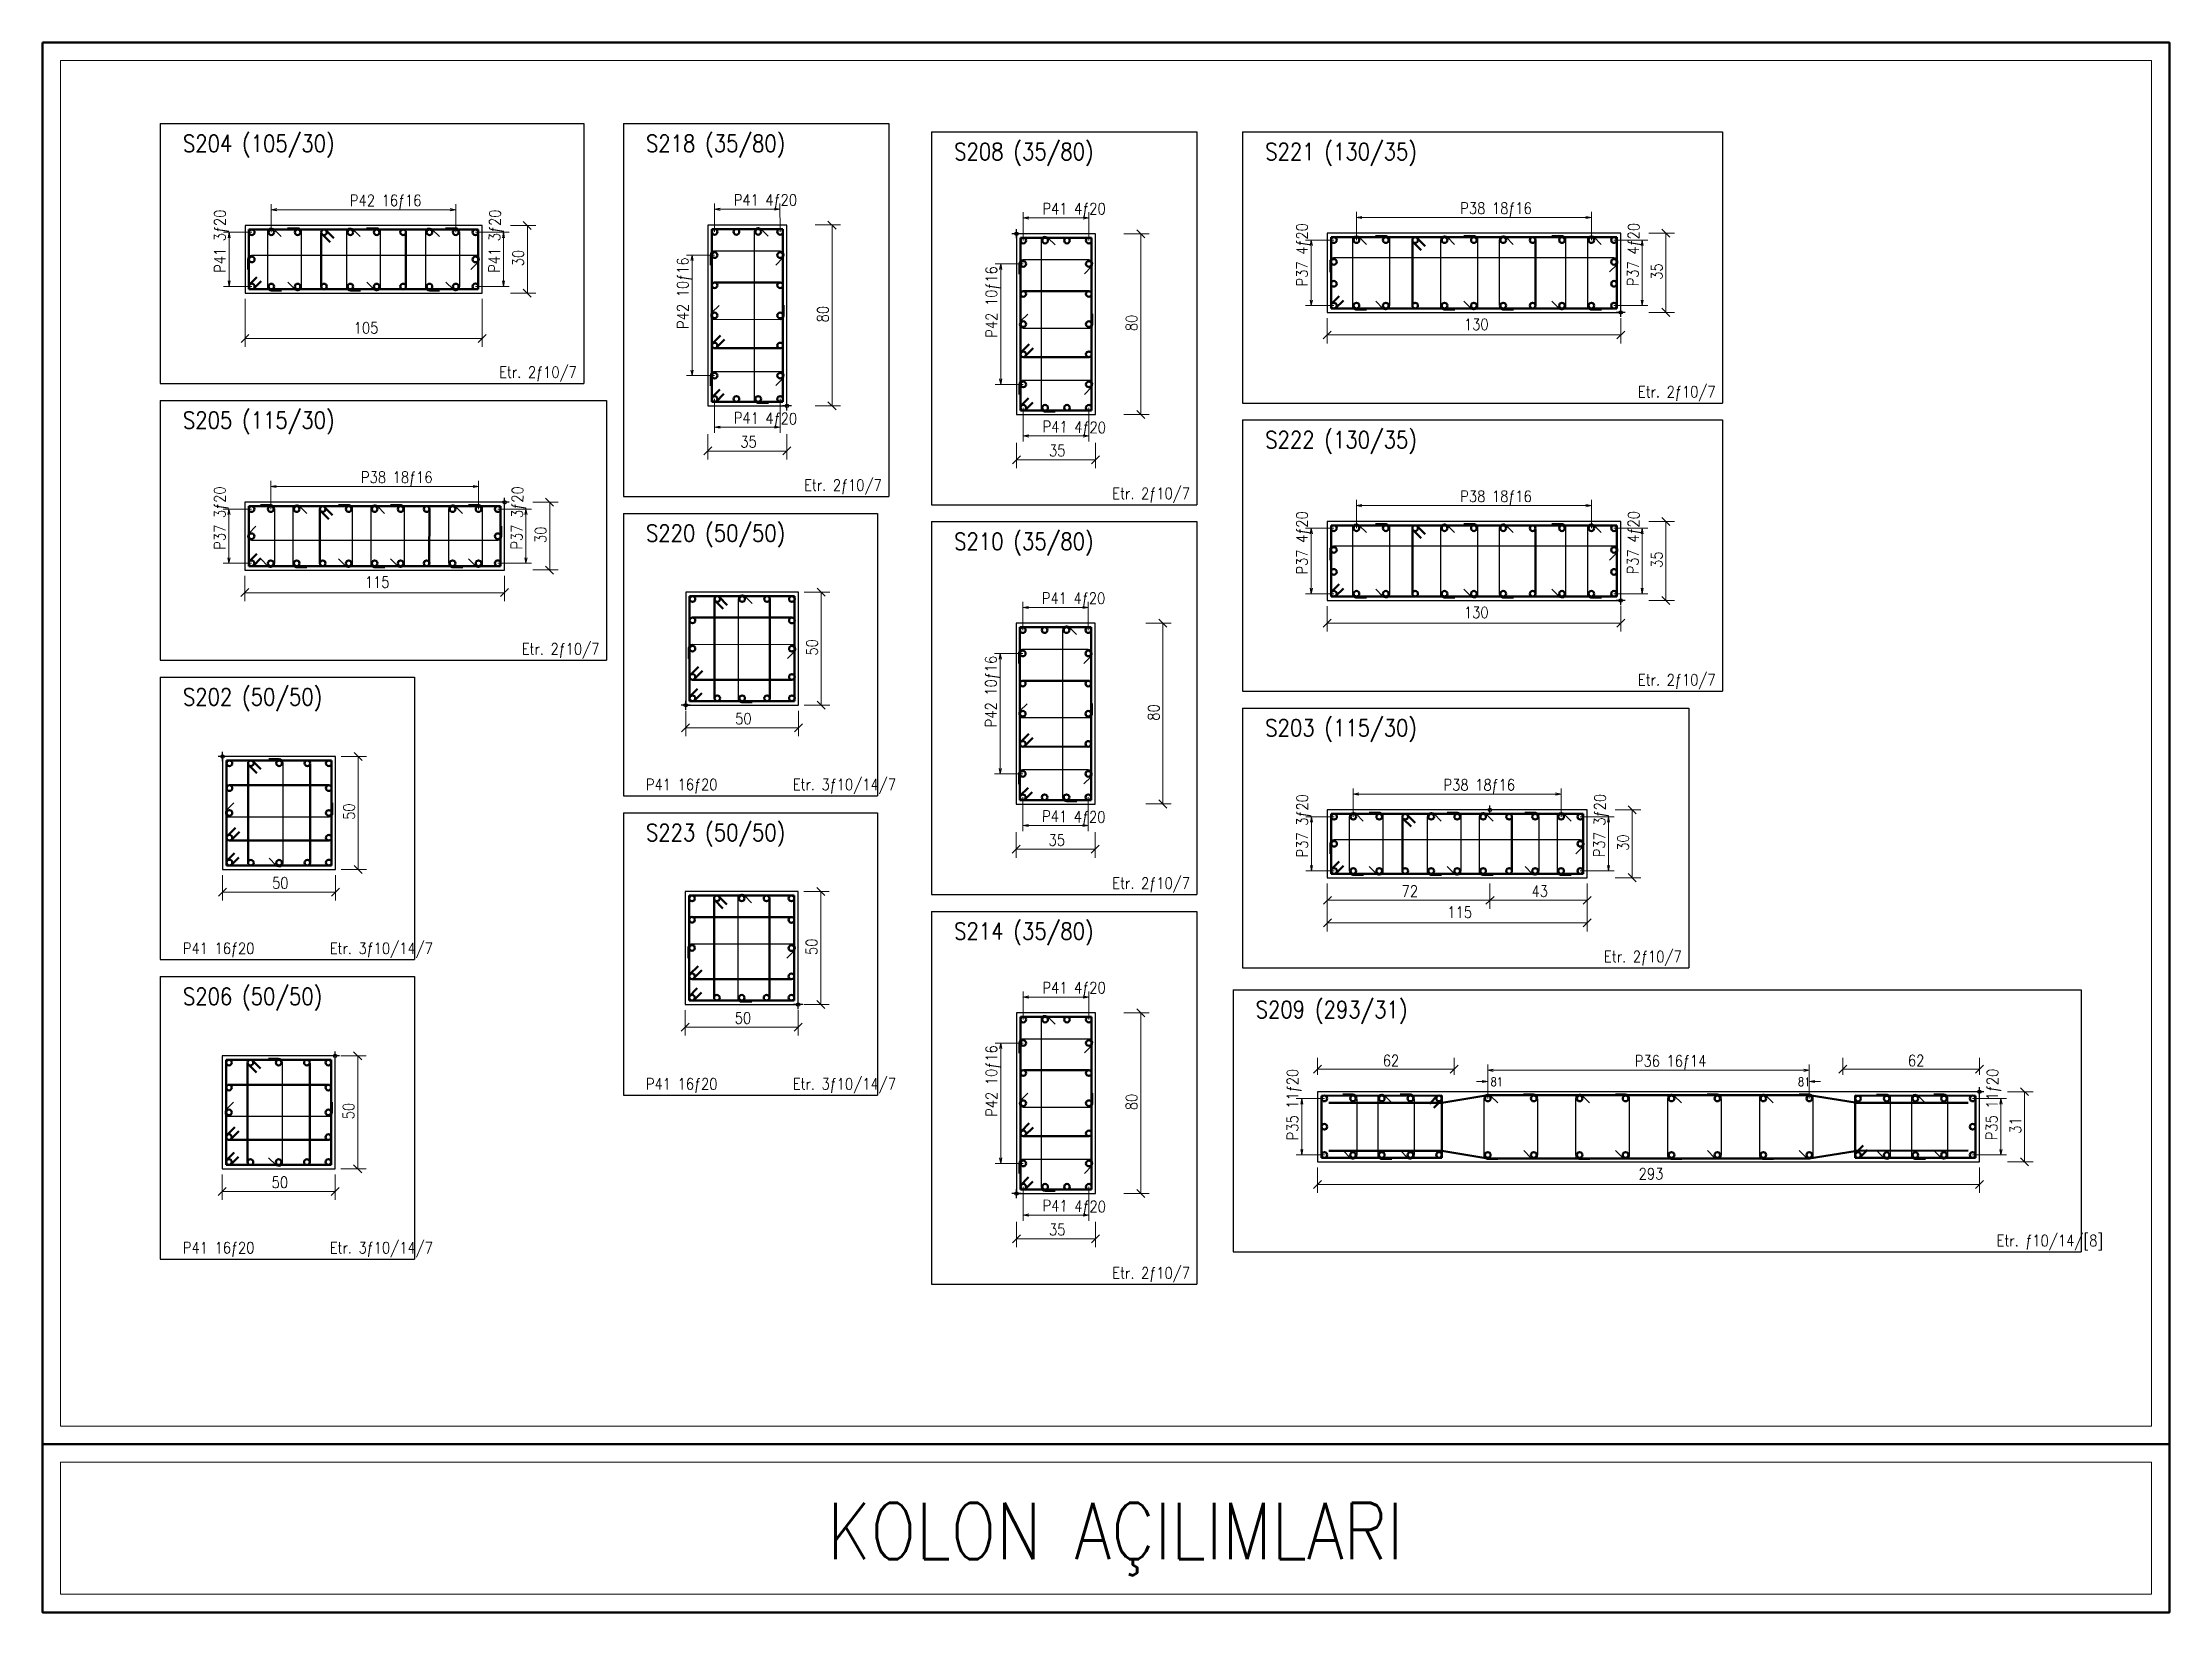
# Model space of a CAD drawing. Header units: millimetres. Extents: x 69 to 1952, y -213 to 1176.
import ezdxf

# ---------------------------------------------------------------- set-up
doc = ezdxf.new("R2010")
doc.units = ezdxf.units.MM
for name, color, linetype, lineweight in [('COLUMN_DET3', 2, 'Continuous', 30), ('COLUMN_DET4', 4, 'Continuous', 50), ('DETAIL', 8, 'Continuous', 30), ('DIM_LAY', 8, 'Continuous', 20), ('REBAR2', 1, 'Continuous', 20), ('REBAR3', 2, 'Continuous', 30), ('TABLE2', 1, 'Continuous', 20), ('TABLE4', 3, 'Continuous', 50), ('TIE_BAR', 6, 'Continuous', 30)]:
    doc.layers.add(name, color=color, linetype=linetype, lineweight=lineweight)
doc.styles.add('RomanSTA', font='')
doc.styles.add('stastyle', font='')
doc.styles.get('RomanSTA').set_extended_font_data('RomanSTA')
doc.styles.get('stastyle').set_extended_font_data('RomanSTA')

msp = doc.modelspace()

# ---------------------------------------------------------------- texts
at = {"layer": 'COLUMN_DET3', "color": 2, "style": 'stastyle', "width": 0.85}
for s, p in [('S204 (105/30)', (193.2, 1079.6, 11971.8)), ('S218 (35/80)', (603.2, 1079.6, 11971.8)), ('S208 (35/80)', (876.1, 1072.3, 11971.8)), ('S221 (130/35)', (1151.5, 1072.3, 11971.8)), ('S205 (115/30)', (193.2, 834.6, 11971.8)), ('S222 (130/35)', (1151.5, 817.3, 11971.8)), ('S220 (50/50)', (603.2, 734.6, 11971.8)), ('S210 (35/80)', (876.1, 727.3, 11971.8)), ('S202 (50/50)', (193.2, 589.6, 11971.8)), ('S203 (115/30)', (1151.5, 562.3, 11971.8)), ('S223 (50/50)', (603.2, 469.6, 11971.8)), ('S214 (35/80)', (876.1, 382.3, 11971.8)), ('S206 (50/50)', (193.2, 324.6, 11971.8)), ('S209 (293/31)', (1143.1, 312.9, 11971.8))]:
    msp.add_text(s, height=15, dxfattribs=at).set_placement(p)
at = {"layer": 'DIM_LAY', "style": 'stastyle', "width": 0.85}
for s, p in [('30', (495.1, 978.3, 11971.8)), ('35', (1503.2, 966.3, 11971.8)), ('80', (764.9, 928.7, 11971.8)), ('80', (1038.2, 920.9, 11971.8)), ('30', (514.9, 733.3, 11971.8)), ('35', (1503.2, 711.3, 11971.8)), ('50', (755.3, 633.7, 11971.8)), ('80', (1057.8, 576.1, 11971.8)), ('50', (345.3, 488.3, 11971.8)), ('30', (1473.4, 460.9, 11971.8)), ('50', (754.9, 368.7, 11971.8)), ('50', (344.9, 223.3, 11971.8)), ('80', (1038.2, 231.3, 11971.8)), ('31', (1820.8, 210.5, 11971.8))]:
    msp.add_text(s, height=10, rotation=90, dxfattribs=at).set_placement(p)
for s, p in [('105', (344.5, 918.8, 11971.8)), ('130', (1327.5, 921.9, 11971.8)), ('35', (686.8, 817.9, 11971.8)), ('35', (960.1, 810.2, 11971.8)), ('115', (354.3, 693.8, 11971.8)), ('130', (1327.5, 666.9, 11971.8)), ('50', (682.2, 572.9, 11971.8)), ('35', (959.7, 465.4, 11971.8)), ('50', (272.2, 427.5, 11971.8)), ('72', (1272.3, 420.2, 11971.8)), ('43', (1387.3, 420.2, 11971.8)), ('115', (1312.8, 401.5, 11971.8)), ('50', (681.8, 307.9, 11971.8)), ('62', (1255.6, 270.2, 11971.8)), ('62', (1720.6, 270.2, 11971.8)), ('50', (271.8, 162.5, 11971.8)), ('293', (1482.2, 170.1, 11971.8)), ('35', (960.1, 120.6, 11971.8))]:
    msp.add_text(s, height=10, dxfattribs=at).set_placement(p)
at = {"layer": 'REBAR2', "color": 1, "style": 'stastyle', "width": 0.85}
for p in [(1351.1, 252.7, 11971.8), (1623.3, 252.7, 11971.8)]:
    msp.add_text('81', height=7.5, dxfattribs=at).set_placement(p)
at = {"layer": 'REBAR3', "color": 2, "style": 'stastyle', "width": 0.85}
for s, p in [('P42 16ƒ16', (341.1, 1031.6, 11971.8)), ('P38 18ƒ16', (1324.2, 1024.7, 11971.8)), ('Etr. 2ƒ10/7', (473.2, 879.6, 11971.8)), ('Etr. 2ƒ10/7', (1481.5, 862.3, 11971.8)), ('P38 18ƒ16', (350.9, 786.6, 11971.8)), ('Etr. 2ƒ10/7', (743.2, 779.6, 11971.8)), ('Etr. 2ƒ10/7', (1016.1, 772.3, 11971.8)), ('P38 18ƒ16', (1324.2, 769.7, 11971.8)), ('Etr. 2ƒ10/7', (493.2, 634.6, 11971.8)), ('Etr. 2ƒ10/7', (1481.5, 607.3, 11971.8)), ('P41 16ƒ20', (603.2, 514.6, 11971.8)), ('Etr. 3ƒ10/14/7', (733.2, 514.6, 11971.8)), ('P38 18ƒ16', (1309.4, 514.3, 11971.8)), ('Etr. 2ƒ10/7', (1016.1, 427.3, 11971.8)), ('P41 16ƒ20', (193.2, 369.6, 11971.8)), ('Etr. 3ƒ10/14/7', (323.2, 369.6, 11971.8)), ('Etr. 2ƒ10/7', (1451.5, 362.3, 11971.8)), ('P36 16ƒ14', (1478.8, 269.9, 11971.8)), ('P41 16ƒ20', (603.2, 249.6, 11971.8)), ('Etr. 3ƒ10/14/7', (733.2, 249.6, 11971.8)), ('P41 16ƒ20', (193.2, 104.6, 11971.8)), ('Etr. 3ƒ10/14/7', (323.2, 104.6, 11971.8)), ('Etr. ƒ10/14/[8]', (1799.1, 110.9, 11971.8)), ('Etr. 2ƒ10/7', (1016.1, 82.3, 11971.8))]:
    msp.add_text(s, height=10, dxfattribs=at).set_placement(p)
for s, rotation, p in [('P41 4ƒ20', 359.9965, (680.9, 1032, 11971.8)), ('P41 3ƒ20', 89.9958, (231, 972.4, 11971.8)), ('P41 3ƒ20', 89, (473.7, 972.4, 11971.8)), ('P41 4ƒ20', 359.9965, (954.2, 1024.3, 11971.8)), ('P37 4ƒ20', 89.9965, (1189.1, 960.4, 11971.8)), ('P37 4ƒ20', 89, (1481.9, 960.5, 11971.8)), ('P42 10ƒ16', 90, (640.8, 922.8, 11971.8)), ('P42 10ƒ16', 90, (914.1, 915, 11971.8)), ('P41 4ƒ20', 359, (680.9, 839.3, 11971.8)), ('P41 4ƒ20', 359, (954.3, 831.5, 11971.8)), ('P37 3ƒ20', 89.9958, (230.8, 727.4, 11971.8)), ('P37 3ƒ20', 89, (493.6, 727.4, 11971.8)), ('P37 4ƒ20', 89.9965, (1189.1, 705.4, 11971.8)), ('P37 4ƒ20', 89, (1481.9, 705.5, 11971.8)), ('P41 4ƒ20', 359.9965, (953.8, 679.5, 11971.8)), ('P42 10ƒ16', 90, (913.7, 570.2, 11971.8)), ('P37 3ƒ20', 89.9958, (1189.3, 455, 11971.8)), ('P37 3ƒ20', 89, (1452.1, 455.1, 11971.8)), ('P41 4ƒ20', 359, (953.9, 486.7, 11971.8)), ('P41 4ƒ20', 359.9965, (954.2, 334.7, 11971.8)), ('P42 10ƒ16', 90, (914.1, 225.4, 11971.8)), ('P35 11ƒ20', 89.996, (1180.7, 204.6, 11971.8)), ('P35 11ƒ20', 89, (1799.5, 204.6, 11971.8)), ('P41 4ƒ20', 359, (954.3, 141.9, 11971.8))]:
    msp.add_text(s, height=10, rotation=rotation, dxfattribs=at).set_placement(p)
at = {"layer": 'TABLE4', "color": 3, "style": 'RomanSTA', "width": 0.85}
msp.add_text('KOLON AÇILIMLARI', height=50, dxfattribs=at).set_placement((763.9, -166.2, 11971.8))

# ---------------------------------------------------------------- linework, layer by layer
at = {"layer": 'COLUMN_DET3', "color": 2}
for p, q in [((248.2, 1014.4, 11971.8), (248.2, 954.4, 11971.8)), ((458.2, 1014.4, 11971.8), (248.2, 1014.4, 11971.8)), ((458.2, 954.4, 11971.8), (458.2, 1014.4, 11971.8)), ((658, 1014.8, 11971.8), (658, 854.8, 11971.8)), ((728, 1014.8, 11971.8), (658, 1014.8, 11971.8)), ((728, 854.8, 11971.8), (728, 1014.8, 11971.8)), ((935.3, 1007.1, 11971.8), (927.3, 1007.1, 11971.8)), ((931.3, 1003.1, 11971.8), (931.3, 1011.1, 11971.8)), ((931.3, 1007.1, 11971.8), (931.3, 847.1, 11971.8)), ((1001.3, 1007.1, 11971.8), (931.3, 1007.1, 11971.8)), ((1001.3, 847.1, 11971.8), (1001.3, 1007.1, 11971.8)), ((1206.3, 1007.5, 11971.8), (1206.3, 937.5, 11971.8)), ((1466.3, 1007.5, 11971.8), (1206.3, 1007.5, 11971.8)), ((1466.3, 937.5, 11971.8), (1466.3, 1007.5, 11971.8)), ((248.2, 954.4, 11971.8), (458.2, 954.4, 11971.8)), ((1206.3, 937.5, 11971.8), (1466.3, 937.5, 11971.8)), ((1470.3, 937.5, 11971.8), (1462.3, 937.5, 11971.8)), ((1466.3, 933.5, 11971.8), (1466.3, 941.5, 11971.8)), ((658, 854.8, 11971.8), (728, 854.8, 11971.8)), ((732, 854.8, 11971.8), (724, 854.8, 11971.8)), ((728, 850.8, 11971.8), (728, 858.8, 11971.8)), ((931.3, 847.1, 11971.8), (1001.3, 847.1, 11971.8)), ((478, 765.4, 11971.8), (478, 773.4, 11971.8)), ((248, 769.4, 11971.8), (248, 709.4, 11971.8)), ((478, 769.4, 11971.8), (248, 769.4, 11971.8)), ((482, 769.4, 11971.8), (474, 769.4, 11971.8)), ((478, 709.4, 11971.8), (478, 769.4, 11971.8)), ((1206.3, 752.5, 11971.8), (1206.3, 682.5, 11971.8)), ((1466.3, 752.5, 11971.8), (1206.3, 752.5, 11971.8)), ((1466.3, 682.5, 11971.8), (1466.3, 752.5, 11971.8)), ((248, 709.4, 11971.8), (478, 709.4, 11971.8)), ((638.4, 689.8, 11971.8), (638.4, 589.8, 11971.8)), ((738.4, 689.8, 11971.8), (638.4, 689.8, 11971.8)), ((738.4, 589.8, 11971.8), (738.4, 689.8, 11971.8)), ((1206.3, 682.5, 11971.8), (1466.3, 682.5, 11971.8)), ((1470.3, 682.5, 11971.8), (1462.3, 682.5, 11971.8)), ((1466.3, 678.5, 11971.8), (1466.3, 686.5, 11971.8)), ((930.9, 662.3, 11971.8), (930.9, 502.3, 11971.8)), ((1000.9, 662.3, 11971.8), (930.9, 662.3, 11971.8)), ((1000.9, 502.3, 11971.8), (1000.9, 662.3, 11971.8)), ((642.4, 589.8, 11971.8), (634.4, 589.8, 11971.8)), ((638.4, 585.8, 11971.8), (638.4, 593.8, 11971.8)), ((638.4, 589.8, 11971.8), (738.4, 589.8, 11971.8)), ((228.4, 540.4, 11971.8), (228.4, 548.4, 11971.8)), ((232.4, 544.4, 11971.8), (224.4, 544.4, 11971.8)), ((228.4, 544.4, 11971.8), (228.4, 444.4, 11971.8)), ((328.4, 544.4, 11971.8), (228.4, 544.4, 11971.8)), ((328.4, 444.4, 11971.8), (328.4, 544.4, 11971.8)), ((930.9, 502.3, 11971.8), (1000.9, 502.3, 11971.8)), ((1206.5, 497.1, 11971.8), (1206.5, 437.1, 11971.8)), ((1436.5, 497.1, 11971.8), (1206.5, 497.1, 11971.8)), ((1354.5, 497.1, 11971.8), (1346.5, 497.1, 11971.8)), ((1350.5, 493.1, 11971.8), (1350.5, 501.1, 11971.8)), ((1436.5, 437.1, 11971.8), (1436.5, 497.1, 11971.8)), ((228.4, 444.4, 11971.8), (328.4, 444.4, 11971.8)), ((1206.5, 437.1, 11971.8), (1436.5, 437.1, 11971.8)), ((638, 424.8, 11971.8), (638, 324.8, 11971.8)), ((738, 424.8, 11971.8), (638, 424.8, 11971.8)), ((738, 324.8, 11971.8), (738, 424.8, 11971.8)), ((638, 324.8, 11971.8), (738, 324.8, 11971.8)), ((742, 324.8, 11971.8), (734, 324.8, 11971.8)), ((738, 320.8, 11971.8), (738, 328.8, 11971.8)), ((931.3, 317.5, 11971.8), (931.3, 157.5, 11971.8)), ((1001.3, 317.5, 11971.8), (931.3, 317.5, 11971.8)), ((1001.3, 157.5, 11971.8), (1001.3, 317.5, 11971.8)), ((328, 275.4, 11971.8), (328, 283.4, 11971.8)), ((228, 279.4, 11971.8), (228, 179.4, 11971.8)), ((328, 279.4, 11971.8), (228, 279.4, 11971.8)), ((332, 279.4, 11971.8), (324, 279.4, 11971.8)), ((328, 179.4, 11971.8), (328, 279.4, 11971.8)), ((1197.9, 247.7, 11971.8), (1197.9, 185.7, 11971.8)), ((1783.9, 247.7, 11971.8), (1197.9, 247.7, 11971.8)), ((1787.9, 247.7, 11971.8), (1779.9, 247.7, 11971.8)), ((1783.9, 243.7, 11971.8), (1783.9, 251.7, 11971.8)), ((1783.9, 185.7, 11971.8), (1783.9, 247.7, 11971.8)), ((228, 179.4, 11971.8), (328, 179.4, 11971.8)), ((1197.9, 185.7, 11971.8), (1783.9, 185.7, 11971.8)), ((935.3, 157.5, 11971.8), (927.3, 157.5, 11971.8)), ((931.3, 153.5, 11971.8), (931.3, 161.5, 11971.8)), ((931.3, 157.5, 11971.8), (1001.3, 157.5, 11971.8))]:
    msp.add_line(p, q, dxfattribs=at)
for centre in [(931.3, 1007.1, 11971.8), (1466.3, 937.5, 11971.8), (728, 854.8, 11971.8), (478, 769.4, 11971.8), (1466.3, 682.5, 11971.8), (638.4, 589.8, 11971.8), (228.4, 544.4, 11971.8), (1350.5, 497.1, 11971.8), (738, 324.8, 11971.8), (328, 279.4, 11971.8), (1783.9, 247.7, 11971.8), (931.3, 157.5, 11971.8)]:
    msp.add_circle(centre, 1.5, dxfattribs=at)
at = {"layer": 'COLUMN_DET4', "color": 4}
for p, q in [((251.7, 1010.9, 11971.8), (251.7, 958, 11971.8)), ((251.7, 1010.9, 11971.8), (454.6, 1010.9, 11971.8)), ((315.7, 1008.2, 11971.8), (315.7, 960.2, 11971.8)), ((316.4, 1006.7, 11971.8), (323.5, 999.6, 11971.8)), ((319.9, 1010.2, 11971.8), (327, 1003.1, 11971.8)), ((390.7, 1008.2, 11971.8), (390.6, 960.2, 11971.8)), ((454.6, 1010.9, 11971.8), (454.6, 958, 11971.8)), ((661.5, 1011.3, 11971.8), (661.5, 858.4, 11971.8)), ((661.5, 1011.3, 11971.8), (724.4, 1011.3, 11971.8)), ((724.4, 1011.3, 11971.8), (724.4, 858.4, 11971.8)), ((934.8, 1003.6, 11971.8), (934.8, 850.6, 11971.8)), ((934.8, 1003.6, 11971.8), (997.8, 1003.6, 11971.8)), ((997.8, 1003.6, 11971.8), (997.8, 850.6, 11971.8)), ((1209.8, 1004, 11971.8), (1209.8, 941, 11971.8)), ((1209.8, 1004, 11971.8), (1462.8, 1004, 11971.8)), ((1281.8, 1001.3, 11971.8), (1281.8, 943.3, 11971.8)), ((1282.5, 999.7, 11971.8), (1289.6, 992.7, 11971.8)), ((1286.1, 1003.3, 11971.8), (1293.1, 996.2, 11971.8)), ((1390.8, 1001.3, 11971.8), (1390.8, 943.3, 11971.8)), ((1462.8, 1004, 11971.8), (1462.8, 941, 11971.8)), ((251.7, 961.7, 11971.8), (258.8, 968.8, 11971.8)), ((255.5, 958, 11971.8), (262.5, 965, 11971.8)), ((664.2, 964, 11971.8), (722.2, 964, 11971.8)), ((251.7, 958, 11971.8), (454.6, 958, 11971.8)), ((937.5, 956.3, 11971.8), (995.5, 956.3, 11971.8)), ((1209.8, 944.8, 11971.8), (1216.9, 951.9, 11971.8)), ((1213.6, 941, 11971.8), (1220.7, 948.1, 11971.8)), ((1209.8, 941, 11971.8), (1462.8, 941, 11971.8)), ((662.2, 910, 11971.8), (669.3, 917, 11971.8)), ((664.2, 905.7, 11971.8), (722.2, 905.7, 11971.8)), ((665.7, 906.4, 11971.8), (672.8, 913.5, 11971.8)), ((935.5, 902.2, 11971.8), (942.6, 909.3, 11971.8)), ((939.1, 898.7, 11971.8), (946.1, 905.7, 11971.8)), ((937.5, 898, 11971.8), (995.5, 897.9, 11971.8)), ((661.5, 862.1, 11971.8), (668.6, 869.2, 11971.8)), ((661.5, 858.4, 11971.8), (724.4, 858.4, 11971.8)), ((665.3, 858.4, 11971.8), (672.3, 865.4, 11971.8)), ((934.8, 854.4, 11971.8), (941.9, 861.5, 11971.8)), ((934.8, 850.6, 11971.8), (997.8, 850.6, 11971.8)), ((938.6, 850.6, 11971.8), (945.7, 857.7, 11971.8)), ((251.5, 765.9, 11971.8), (251.5, 713, 11971.8)), ((251.5, 765.9, 11971.8), (474.4, 765.9, 11971.8)), ((314.5, 763.2, 11971.8), (314.5, 715.2, 11971.8)), ((315.2, 761.7, 11971.8), (322.3, 754.6, 11971.8)), ((318.7, 765.2, 11971.8), (325.8, 758.1, 11971.8)), ((411.5, 763.2, 11971.8), (411.4, 715.2, 11971.8)), ((474.4, 765.9, 11971.8), (474.4, 713, 11971.8)), ((1209.8, 749, 11971.8), (1209.8, 686, 11971.8)), ((1209.8, 749, 11971.8), (1462.8, 749, 11971.8)), ((1281.8, 746.3, 11971.8), (1281.8, 688.3, 11971.8)), ((1282.5, 744.7, 11971.8), (1289.6, 737.7, 11971.8)), ((1286.1, 748.3, 11971.8), (1293.1, 741.2, 11971.8)), ((1390.8, 746.3, 11971.8), (1390.8, 688.3, 11971.8)), ((1462.8, 749, 11971.8), (1462.8, 686, 11971.8)), ((251.5, 716.7, 11971.8), (258.6, 723.8, 11971.8)), ((255.3, 713, 11971.8), (262.3, 720, 11971.8)), ((251.5, 713, 11971.8), (474.4, 713, 11971.8)), ((1209.8, 689.8, 11971.8), (1216.9, 696.9, 11971.8)), ((641.9, 686.3, 11971.8), (641.9, 593.4, 11971.8)), ((641.9, 686.3, 11971.8), (734.8, 686.3, 11971.8)), ((663.9, 683.7, 11971.8), (663.9, 595.7, 11971.8)), ((664.6, 682.1, 11971.8), (671.7, 675, 11971.8)), ((668.1, 685.6, 11971.8), (675.2, 678.5, 11971.8)), ((712.9, 683.7, 11971.8), (712.9, 595.7, 11971.8)), ((734.8, 686.3, 11971.8), (734.8, 593.4, 11971.8)), ((1209.8, 686, 11971.8), (1462.8, 686, 11971.8)), ((1213.6, 686, 11971.8), (1220.7, 693.1, 11971.8)), ((644.5, 667.3, 11971.8), (732.5, 667.3, 11971.8)), ((934.4, 658.8, 11971.8), (934.4, 505.8, 11971.8)), ((934.4, 658.8, 11971.8), (997.4, 658.8, 11971.8)), ((997.4, 658.8, 11971.8), (997.4, 505.8, 11971.8)), ((642.6, 616.6, 11971.8), (649.7, 623.7, 11971.8)), ((641.9, 597.1, 11971.8), (649, 604.2, 11971.8)), ((644.5, 612.4, 11971.8), (732.5, 612.3, 11971.8)), ((646.1, 613.1, 11971.8), (653.2, 620.2, 11971.8)), ((937.1, 611.5, 11971.8), (995.1, 611.5, 11971.8)), ((641.9, 593.4, 11971.8), (734.8, 593.4, 11971.8)), ((645.7, 593.4, 11971.8), (652.7, 600.4, 11971.8)), ((935.1, 557.4, 11971.8), (942.2, 564.5, 11971.8)), ((937.1, 553.2, 11971.8), (995.1, 553.1, 11971.8)), ((938.7, 553.9, 11971.8), (945.7, 560.9, 11971.8)), ((231.9, 540.9, 11971.8), (231.9, 448, 11971.8)), ((231.9, 540.9, 11971.8), (324.8, 540.9, 11971.8)), ((250.9, 538.3, 11971.8), (250.9, 450.3, 11971.8)), ((251.6, 536.7, 11971.8), (258.7, 529.6, 11971.8)), ((255.1, 540.2, 11971.8), (262.2, 533.1, 11971.8)), ((305.9, 538.3, 11971.8), (305.9, 450.3, 11971.8)), ((324.8, 540.9, 11971.8), (324.8, 448, 11971.8)), ((234.5, 518.9, 11971.8), (322.5, 518.9, 11971.8)), ((934.4, 509.6, 11971.8), (941.5, 516.7, 11971.8)), ((938.2, 505.8, 11971.8), (945.3, 512.9, 11971.8)), ((934.4, 505.8, 11971.8), (997.4, 505.8, 11971.8)), ((1210, 493.6, 11971.8), (1210, 440.6, 11971.8)), ((1210, 493.6, 11971.8), (1433, 493.6, 11971.8)), ((1273, 490.8, 11971.8), (1273, 442.8, 11971.8)), ((1277.3, 492.9, 11971.8), (1284.3, 485.8, 11971.8)), ((1370, 490.8, 11971.8), (1370, 442.8, 11971.8)), ((1433, 493.6, 11971.8), (1433, 440.6, 11971.8)), ((232.6, 474.2, 11971.8), (239.7, 481.3, 11971.8)), ((236.1, 470.7, 11971.8), (243.2, 477.8, 11971.8)), ((1273.7, 489.3, 11971.8), (1280.8, 482.3, 11971.8)), ((231.9, 451.7, 11971.8), (239, 458.8, 11971.8)), ((234.5, 470, 11971.8), (322.5, 470, 11971.8)), ((235.7, 448, 11971.8), (242.7, 455, 11971.8)), ((231.9, 448, 11971.8), (324.8, 448, 11971.8)), ((1210, 444.4, 11971.8), (1217.1, 451.5, 11971.8)), ((1210, 440.6, 11971.8), (1433, 440.6, 11971.8)), ((1213.8, 440.6, 11971.8), (1220.9, 447.7, 11971.8)), ((641.5, 421.3, 11971.8), (641.5, 328.4, 11971.8)), ((641.5, 421.3, 11971.8), (734.4, 421.3, 11971.8)), ((663.5, 418.7, 11971.8), (663.5, 330.7, 11971.8)), ((664.2, 417.1, 11971.8), (671.3, 410, 11971.8)), ((667.7, 420.6, 11971.8), (674.8, 413.5, 11971.8)), ((712.5, 418.7, 11971.8), (712.5, 330.7, 11971.8)), ((734.4, 421.3, 11971.8), (734.4, 328.4, 11971.8)), ((644.1, 402.3, 11971.8), (732.1, 402.3, 11971.8)), ((642.2, 351.6, 11971.8), (649.3, 358.7, 11971.8)), ((641.5, 332.1, 11971.8), (648.6, 339.2, 11971.8)), ((644.1, 347.4, 11971.8), (732.1, 347.3, 11971.8)), ((645.7, 348.1, 11971.8), (652.8, 355.2, 11971.8)), ((641.5, 328.4, 11971.8), (734.4, 328.4, 11971.8)), ((645.3, 328.4, 11971.8), (652.3, 335.4, 11971.8)), ((934.8, 314, 11971.8), (934.8, 161, 11971.8)), ((934.8, 314, 11971.8), (997.8, 314, 11971.8)), ((997.8, 314, 11971.8), (997.8, 161, 11971.8)), ((231.5, 275.9, 11971.8), (231.5, 183, 11971.8)), ((231.5, 275.9, 11971.8), (324.4, 275.9, 11971.8)), ((250.5, 273.3, 11971.8), (250.5, 185.3, 11971.8)), ((251.2, 271.7, 11971.8), (258.3, 264.6, 11971.8)), ((254.7, 275.2, 11971.8), (261.8, 268.1, 11971.8)), ((305.5, 273.3, 11971.8), (305.5, 185.3, 11971.8)), ((324.4, 275.9, 11971.8), (324.4, 183, 11971.8)), ((937.5, 266.7, 11971.8), (995.5, 266.7, 11971.8)), ((234.1, 253.9, 11971.8), (322.1, 253.9, 11971.8)), ((1201.5, 244.1, 11971.8), (1307.9, 244.2, 11971.8)), ((1201.5, 244.1, 11971.8), (1201.5, 189.2, 11971.8)), ((1207.8, 237.8, 11971.8), (1307.9, 237.9, 11971.8)), ((1304.2, 244.2, 11971.8), (1297.1, 237.1, 11971.8)), ((1307.9, 240.4, 11971.8), (1300.9, 233.3, 11971.8)), ((1307.9, 237.9, 11971.8), (1348.6, 244.7, 11971.8)), ((1307.9, 244.2, 11971.8), (1307.9, 189.2, 11971.8)), ((1348.6, 244.7, 11971.8), (1633.3, 244.7, 11971.8)), ((1633.3, 244.7, 11971.8), (1673.9, 238.2, 11971.8)), ((1673.9, 244.2, 11971.8), (1673.9, 189.2, 11971.8)), ((1780.4, 244.1, 11971.8), (1673.9, 244.2, 11971.8)), ((1673.9, 237.9, 11971.8), (1774, 237.8, 11971.8)), ((1780.4, 244.1, 11971.8), (1780.4, 189.2, 11971.8)), ((232.2, 209.2, 11971.8), (239.3, 216.3, 11971.8)), ((235.7, 205.7, 11971.8), (242.8, 212.8, 11971.8)), ((935.5, 212.6, 11971.8), (942.6, 219.7, 11971.8)), ((937.5, 208.4, 11971.8), (995.5, 208.3, 11971.8)), ((939.1, 209.1, 11971.8), (946.1, 216.1, 11971.8)), ((231.5, 186.7, 11971.8), (238.6, 193.8, 11971.8)), ((234.1, 205, 11971.8), (322.1, 205, 11971.8)), ((235.3, 183, 11971.8), (242.3, 190, 11971.8)), ((1201.5, 189.2, 11971.8), (1307.9, 189.2, 11971.8)), ((1207.9, 195.5, 11971.8), (1307.9, 195.4, 11971.8)), ((1307.9, 195.4, 11971.8), (1348.6, 188.7, 11971.8)), ((1348.6, 188.7, 11971.8), (1633.3, 188.7, 11971.8)), ((1633.3, 188.7, 11971.8), (1673.9, 195.2, 11971.8)), ((1673.9, 192.9, 11971.8), (1681, 200, 11971.8)), ((1673.9, 195.4, 11971.8), (1774, 195.6, 11971.8)), ((1780.4, 189.2, 11971.8), (1673.9, 189.2, 11971.8)), ((1677.7, 189.2, 11971.8), (1684.7, 196.2, 11971.8)), ((231.5, 183, 11971.8), (324.4, 183, 11971.8)), ((934.8, 164.8, 11971.8), (941.9, 171.9, 11971.8)), ((934.8, 161, 11971.8), (997.8, 161, 11971.8)), ((938.6, 161, 11971.8), (945.7, 168.1, 11971.8))]:
    msp.add_line(p, q, dxfattribs=at)
for centre in [(254.2, 1008.4, 11971.8), (271.5, 1008.4, 11971.8), (294.8, 1008.4, 11971.8), (318.2, 1008.4, 11971.8), (341.5, 1008.4, 11971.8), (364.8, 1008.4, 11971.8), (388.2, 1008.4, 11971.8), (411.5, 1008.4, 11971.8), (434.8, 1008.4, 11971.8), (452.2, 1008.4, 11971.8), (664, 1008.8, 11971.8), (683.3, 1008.8, 11971.8), (702.6, 1008.8, 11971.8), (722, 1008.8, 11971.8), (937.3, 1001.1, 11971.8), (956.6, 1001.1, 11971.8), (976, 1001.1, 11971.8), (995.3, 1001.1, 11971.8), (1212.3, 1001.5, 11971.8), (1232.3, 1001.5, 11971.8), (1258.3, 1001.5, 11971.8), (1284.3, 1001.5, 11971.8), (1310.3, 1001.5, 11971.8), (1336.3, 1001.5, 11971.8), (1362.3, 1001.5, 11971.8), (1388.3, 1001.5, 11971.8), (1414.3, 1001.5, 11971.8), (1440.3, 1001.5, 11971.8), (1460.3, 1001.5, 11971.8), (254.2, 984.4, 11971.8), (452.2, 984.4, 11971.8), (664, 988.2, 11971.8), (722, 988.2, 11971.8), (937.3, 980.4, 11971.8), (995.3, 980.4, 11971.8), (1212.3, 982.2, 11971.8), (1460.3, 982.2, 11971.8), (254.2, 960.5, 11971.8), (271.5, 960.4, 11971.8), (294.8, 960.4, 11971.8), (318.2, 960.4, 11971.8), (341.5, 960.4, 11971.8), (364.8, 960.4, 11971.8), (388.2, 960.4, 11971.8), (411.5, 960.4, 11971.8), (434.8, 960.4, 11971.8), (452.2, 960.5, 11971.8), (664, 961.5, 11971.8), (722, 961.5, 11971.8), (1212.3, 962.8, 11971.8), (1460.3, 962.8, 11971.8), (937.3, 953.8, 11971.8), (995.3, 953.8, 11971.8), (1212.3, 943.5, 11971.8), (1232.3, 943.5, 11971.8), (1258.3, 943.5, 11971.8), (1284.3, 943.5, 11971.8), (1310.3, 943.5, 11971.8), (1336.3, 943.5, 11971.8), (1362.3, 943.5, 11971.8), (1388.3, 943.5, 11971.8), (1414.3, 943.5, 11971.8), (1440.3, 943.5, 11971.8), (1460.3, 943.5, 11971.8), (664, 934.9, 11971.8), (722, 934.8, 11971.8), (937.3, 927.1, 11971.8), (995.3, 927.1, 11971.8), (664, 908.2, 11971.8), (722, 908.2, 11971.8), (937.3, 900.4, 11971.8), (995.3, 900.4, 11971.8), (664, 881.5, 11971.8), (722, 881.5, 11971.8), (937.3, 873.8, 11971.8), (995.3, 873.8, 11971.8), (664, 860.9, 11971.8), (683.3, 860.9, 11971.8), (702.6, 860.9, 11971.8), (722, 860.9, 11971.8), (937.3, 853.1, 11971.8), (956.6, 853.1, 11971.8), (976, 853.1, 11971.8), (995.3, 853.1, 11971.8), (254, 763.4, 11971.8), (271, 763.4, 11971.8), (294, 763.4, 11971.8), (317, 763.4, 11971.8), (340, 763.4, 11971.8), (363, 763.4, 11971.8), (386, 763.4, 11971.8), (409, 763.4, 11971.8), (432, 763.4, 11971.8), (455, 763.4, 11971.8), (472, 763.4, 11971.8), (254, 739.4, 11971.8), (472, 739.4, 11971.8), (1212.3, 746.5, 11971.8), (1232.3, 746.5, 11971.8), (1258.3, 746.5, 11971.8), (1284.3, 746.5, 11971.8), (1310.3, 746.5, 11971.8), (1336.3, 746.5, 11971.8), (1362.3, 746.5, 11971.8), (1388.3, 746.5, 11971.8), (1414.3, 746.5, 11971.8), (1440.3, 746.5, 11971.8), (1460.3, 746.5, 11971.8), (254, 715.5, 11971.8), (271, 715.4, 11971.8), (294, 715.4, 11971.8), (317, 715.4, 11971.8), (340, 715.4, 11971.8), (363, 715.4, 11971.8), (386, 715.4, 11971.8), (409, 715.4, 11971.8), (432, 715.4, 11971.8), (455, 715.4, 11971.8), (472, 715.5, 11971.8), (1212.3, 727.2, 11971.8), (1460.3, 727.2, 11971.8), (1212.3, 707.8, 11971.8), (1460.3, 707.8, 11971.8), (644.4, 683.8, 11971.8), (666.4, 683.8, 11971.8), (688.4, 683.8, 11971.8), (710.4, 683.8, 11971.8), (732.4, 683.8, 11971.8), (1212.3, 688.5, 11971.8), (1232.3, 688.5, 11971.8), (1258.3, 688.5, 11971.8), (1284.3, 688.5, 11971.8), (1310.3, 688.5, 11971.8), (1336.3, 688.5, 11971.8), (1362.3, 688.5, 11971.8), (1388.3, 688.5, 11971.8), (1414.3, 688.5, 11971.8), (1440.3, 688.5, 11971.8), (1460.3, 688.5, 11971.8), (644.4, 664.9, 11971.8), (732.4, 664.8, 11971.8), (644.4, 639.9, 11971.8), (732.4, 639.8, 11971.8), (936.9, 656.3, 11971.8), (956.2, 656.3, 11971.8), (975.6, 656.3, 11971.8), (994.9, 656.3, 11971.8), (936.9, 635.6, 11971.8), (994.9, 635.6, 11971.8), (644.4, 614.9, 11971.8), (732.4, 614.8, 11971.8), (936.9, 609, 11971.8), (994.9, 609, 11971.8), (644.4, 595.9, 11971.8), (666.4, 595.9, 11971.8), (688.4, 595.9, 11971.8), (710.4, 595.9, 11971.8), (732.4, 595.9, 11971.8), (936.9, 582.3, 11971.8), (994.9, 582.3, 11971.8), (936.9, 555.6, 11971.8), (994.9, 555.6, 11971.8), (234.4, 538.4, 11971.8), (253.4, 538.4, 11971.8), (278.4, 538.4, 11971.8), (303.4, 538.4, 11971.8), (322.4, 538.4, 11971.8), (936.9, 529, 11971.8), (994.9, 529, 11971.8), (234.4, 516.4, 11971.8), (322.4, 516.4, 11971.8), (936.9, 508.3, 11971.8), (956.2, 508.3, 11971.8), (975.6, 508.3, 11971.8), (994.9, 508.3, 11971.8), (234.4, 494.4, 11971.8), (322.4, 494.4, 11971.8), (1212.5, 491.1, 11971.8), (1229.5, 491.1, 11971.8), (1252.5, 491.1, 11971.8), (1275.5, 491.1, 11971.8), (1298.5, 491.1, 11971.8), (1321.5, 491.1, 11971.8), (1344.5, 491.1, 11971.8), (1367.5, 491.1, 11971.8), (1390.5, 491.1, 11971.8), (1413.5, 491.1, 11971.8), (1430.5, 491.1, 11971.8), (234.4, 472.5, 11971.8), (322.4, 472.5, 11971.8), (234.4, 450.5, 11971.8), (253.4, 450.4, 11971.8), (278.4, 450.4, 11971.8), (303.4, 450.4, 11971.8), (322.4, 450.5, 11971.8), (1212.5, 467.1, 11971.8), (1430.5, 467.1, 11971.8), (1212.5, 443.1, 11971.8), (1229.5, 443.1, 11971.8), (1252.5, 443.1, 11971.8), (1275.5, 443.1, 11971.8), (1298.5, 443.1, 11971.8), (1321.5, 443.1, 11971.8), (1344.5, 443.1, 11971.8), (1367.5, 443.1, 11971.8), (1390.5, 443.1, 11971.8), (1413.5, 443.1, 11971.8), (1430.5, 443.1, 11971.8), (644, 418.8, 11971.8), (666, 418.8, 11971.8), (688, 418.8, 11971.8), (710, 418.8, 11971.8), (732, 418.8, 11971.8), (644, 399.9, 11971.8), (732, 399.8, 11971.8), (644, 374.9, 11971.8), (732, 374.8, 11971.8), (644, 349.9, 11971.8), (732, 349.8, 11971.8), (644, 330.9, 11971.8), (666, 330.9, 11971.8), (688, 330.9, 11971.8), (710, 330.9, 11971.8), (732, 330.9, 11971.8), (937.3, 311.5, 11971.8), (956.6, 311.5, 11971.8), (976, 311.5, 11971.8), (995.3, 311.5, 11971.8), (937.3, 290.8, 11971.8), (995.3, 290.8, 11971.8), (234, 273.4, 11971.8), (253, 273.4, 11971.8), (278, 273.4, 11971.8), (303, 273.4, 11971.8), (322, 273.4, 11971.8), (937.3, 264.2, 11971.8), (995.3, 264.2, 11971.8), (234, 251.4, 11971.8), (322, 251.4, 11971.8), (234, 229.4, 11971.8), (322, 229.4, 11971.8), (937.3, 237.5, 11971.8), (995.3, 237.5, 11971.8), (1203.9, 241.7, 11971.8), (1229.3, 241.7, 11971.8), (1254.7, 241.7, 11971.8), (1280.1, 241.7, 11971.8), (1305.4, 241.7, 11971.8), (1348.6, 241.7, 11971.8), (1389.3, 241.7, 11971.8), (1429.9, 241.7, 11971.8), (1470.6, 241.7, 11971.8), (1511.3, 241.7, 11971.8), (1551.9, 241.7, 11971.8), (1592.6, 241.7, 11971.8), (1633.3, 241.7, 11971.8), (1676.4, 241.6, 11971.8), (1701.8, 241.6, 11971.8), (1727.2, 241.6, 11971.8), (1752.5, 241.6, 11971.8), (1777.9, 241.7, 11971.8), (234, 207.5, 11971.8), (322, 207.5, 11971.8), (937.3, 210.8, 11971.8), (995.3, 210.8, 11971.8), (1203.9, 216.7, 11971.8), (1777.9, 216.7, 11971.8), (1203.9, 191.7, 11971.8), (1229.3, 191.7, 11971.8), (1254.7, 191.7, 11971.8), (1280.1, 191.7, 11971.8), (1305.4, 191.8, 11971.8), (1348.6, 191.7, 11971.8), (1389.3, 191.7, 11971.8), (1429.9, 191.7, 11971.8), (1470.6, 191.7, 11971.8), (1511.3, 191.7, 11971.8), (1551.9, 191.7, 11971.8), (1592.6, 191.7, 11971.8), (1633.3, 191.7, 11971.8), (1676.4, 191.6, 11971.8), (1701.8, 191.6, 11971.8), (1727.2, 191.6, 11971.8), (1752.5, 191.7, 11971.8), (1777.9, 191.7, 11971.8), (234, 185.5, 11971.8), (253, 185.4, 11971.8), (278, 185.4, 11971.8), (303, 185.4, 11971.8), (322, 185.5, 11971.8), (937.3, 184.2, 11971.8), (995.3, 184.2, 11971.8), (937.3, 163.5, 11971.8), (956.6, 163.5, 11971.8), (976, 163.5, 11971.8), (995.3, 163.5, 11971.8)]:
    msp.add_circle(centre, 2.5, dxfattribs=at)
at = {"layer": 'DETAIL'}
for p, q in [((173.2, 1104.6, 11971.8), (548.2, 1104.6, 11971.8)), ((173.2, 1104.6, 11971.8), (173.2, 874.6, 11971.8)), ((548.2, 1104.6, 11971.8), (548.2, 874.6, 11971.8)), ((583.2, 1104.6, 11971.8), (818.2, 1104.6, 11971.8)), ((583.2, 1104.6, 11971.8), (583.2, 774.6, 11971.8)), ((818.2, 1104.6, 11971.8), (818.2, 774.6, 11971.8)), ((856.1, 1097.3, 11971.8), (1091.1, 1097.3, 11971.8)), ((856.1, 1097.3, 11971.8), (856.1, 767.3, 11971.8)), ((1091.1, 1097.3, 11971.8), (1091.1, 767.3, 11971.8)), ((1131.5, 1097.3, 11971.8), (1556.5, 1097.3, 11971.8)), ((1131.5, 1097.3, 11971.8), (1131.5, 857.3, 11971.8)), ((1556.5, 1097.3, 11971.8), (1556.5, 857.3, 11971.8)), ((173.2, 874.6, 11971.8), (548.2, 874.6, 11971.8)), ((173.2, 859.6, 11971.8), (568.2, 859.6, 11971.8)), ((173.2, 859.6, 11971.8), (173.2, 629.6, 11971.8)), ((568.2, 859.6, 11971.8), (568.2, 629.6, 11971.8)), ((1131.5, 857.3, 11971.8), (1556.5, 857.3, 11971.8)), ((1131.5, 842.3, 11971.8), (1556.5, 842.3, 11971.8)), ((1131.5, 842.3, 11971.8), (1131.5, 602.3, 11971.8)), ((1556.5, 842.3, 11971.8), (1556.5, 602.3, 11971.8)), ((583.2, 774.6, 11971.8), (818.2, 774.6, 11971.8)), ((583.2, 759.6, 11971.8), (808.2, 759.6, 11971.8)), ((583.2, 759.6, 11971.8), (583.2, 509.6, 11971.8)), ((808.2, 759.6, 11971.8), (808.2, 509.6, 11971.8)), ((856.1, 767.3, 11971.8), (1091.1, 767.3, 11971.8)), ((856.1, 752.3, 11971.8), (1091.1, 752.3, 11971.8)), ((856.1, 752.3, 11971.8), (856.1, 422.3, 11971.8)), ((1091.1, 752.3, 11971.8), (1091.1, 422.3, 11971.8)), ((173.2, 629.6, 11971.8), (568.2, 629.6, 11971.8)), ((173.2, 614.6, 11971.8), (398.2, 614.6, 11971.8)), ((173.2, 614.6, 11971.8), (173.2, 364.6, 11971.8)), ((398.2, 614.6, 11971.8), (398.2, 364.6, 11971.8)), ((1131.5, 602.3, 11971.8), (1556.5, 602.3, 11971.8)), ((1131.5, 587.3, 11971.8), (1526.5, 587.3, 11971.8)), ((1131.5, 587.3, 11971.8), (1131.5, 357.3, 11971.8)), ((1526.5, 587.3, 11971.8), (1526.5, 357.3, 11971.8)), ((583.2, 509.6, 11971.8), (808.2, 509.6, 11971.8)), ((583.2, 494.6, 11971.8), (808.2, 494.6, 11971.8)), ((583.2, 494.6, 11971.8), (583.2, 244.6, 11971.8)), ((808.2, 494.6, 11971.8), (808.2, 244.6, 11971.8)), ((856.1, 422.3, 11971.8), (1091.1, 422.3, 11971.8)), ((856.1, 407.3, 11971.8), (1091.1, 407.3, 11971.8)), ((856.1, 407.3, 11971.8), (856.1, 77.3, 11971.8)), ((1091.1, 407.3, 11971.8), (1091.1, 77.3, 11971.8)), ((173.2, 364.6, 11971.8), (398.2, 364.6, 11971.8)), ((173.2, 349.6, 11971.8), (398.2, 349.6, 11971.8)), ((173.2, 349.6, 11971.8), (173.2, 99.6, 11971.8)), ((398.2, 349.6, 11971.8), (398.2, 99.6, 11971.8)), ((1131.5, 357.3, 11971.8), (1526.5, 357.3, 11971.8)), ((1123.1, 337.9, 11971.8), (1874.1, 337.9, 11971.8)), ((1123.1, 337.9, 11971.8), (1123.1, 105.9, 11971.8)), ((1874.1, 337.9, 11971.8), (1874.1, 105.9, 11971.8)), ((583.2, 244.6, 11971.8), (808.2, 244.6, 11971.8)), ((173.2, 99.6, 11971.8), (398.2, 99.6, 11971.8)), ((1123.1, 105.9, 11971.8), (1874.1, 105.9, 11971.8)), ((856.1, 77.3, 11971.8), (1091.1, 77.3, 11971.8))]:
    msp.add_line(p, q, dxfattribs=at)
at = {"layer": 'DIM_LAY'}
for p, q in [((501.7, 1010.9, 11971.8), (494.6, 1018, 11971.8)), ((771.5, 1011.3, 11971.8), (764.4, 1018.4, 11971.8)), ((505.7, 1014.5, 11971.8), (483.2, 1014.5, 11971.8)), ((498.2, 954.5, 11971.8), (498.2, 1014.5, 11971.8)), ((775.5, 1014.9, 11971.8), (753, 1014.9, 11971.8)), ((768, 854.9, 11971.8), (768, 1014.9, 11971.8)), ((1048.8, 1007.1, 11971.8), (1026.3, 1007.1, 11971.8)), ((1044.8, 1003.6, 11971.8), (1037.8, 1010.7, 11971.8)), ((1041.3, 847.1, 11971.8), (1041.3, 1007.1, 11971.8)), ((1513.8, 1007.5, 11971.8), (1491.3, 1007.5, 11971.8)), ((1509.8, 1004, 11971.8), (1502.8, 1011.1, 11971.8)), ((1506.3, 937.5, 11971.8), (1506.3, 1007.5, 11971.8)), ((248.2, 926.9, 11971.8), (248.2, 949.4, 11971.8)), ((458.2, 926.9, 11971.8), (458.2, 949.4, 11971.8)), ((505.7, 954.5, 11971.8), (483.2, 954.5, 11971.8)), ((501.7, 950.9, 11971.8), (494.6, 958, 11971.8)), ((248.2, 906.9, 11971.8), (248.2, 929.4, 11971.8)), ((458.2, 906.9, 11971.8), (458.2, 929.4, 11971.8)), ((1206.3, 910, 11971.8), (1206.3, 932.5, 11971.8)), ((1466.3, 910, 11971.8), (1466.3, 932.5, 11971.8)), ((1513.8, 937.5, 11971.8), (1491.3, 937.5, 11971.8)), ((1509.8, 934, 11971.8), (1502.8, 941.1, 11971.8)), ((244.7, 910.9, 11971.8), (251.7, 918, 11971.8)), ((248.2, 914.4, 11971.8), (458.2, 914.4, 11971.8)), ((454.7, 910.9, 11971.8), (461.7, 918, 11971.8)), ((1202.8, 914, 11971.8), (1209.9, 921, 11971.8)), ((1206.3, 917.5, 11971.8), (1466.3, 917.5, 11971.8)), ((1462.8, 914, 11971.8), (1469.9, 921, 11971.8)), ((775.5, 854.9, 11971.8), (753, 854.9, 11971.8)), ((771.5, 851.3, 11971.8), (764.4, 858.4, 11971.8)), ((1044.8, 843.6, 11971.8), (1037.8, 850.7, 11971.8)), ((658, 807.3, 11971.8), (658, 829.8, 11971.8)), ((728, 807.3, 11971.8), (728, 829.8, 11971.8)), ((1048.8, 847.1, 11971.8), (1026.3, 847.1, 11971.8)), ((654.5, 811.3, 11971.8), (661.5, 818.4, 11971.8)), ((658, 814.8, 11971.8), (728, 814.8, 11971.8)), ((724.5, 811.3, 11971.8), (731.5, 818.4, 11971.8)), ((927.8, 803.6, 11971.8), (934.9, 810.6, 11971.8)), ((931.3, 799.6, 11971.8), (931.3, 822.1, 11971.8)), ((997.8, 803.6, 11971.8), (1004.9, 810.6, 11971.8)), ((1001.3, 799.6, 11971.8), (1001.3, 822.1, 11971.8)), ((931.3, 807.1, 11971.8), (1001.3, 807.1, 11971.8)), ((521.5, 765.9, 11971.8), (514.4, 773, 11971.8)), ((525.5, 769.5, 11971.8), (503, 769.5, 11971.8)), ((518, 709.5, 11971.8), (518, 769.5, 11971.8)), ((1509.8, 749, 11971.8), (1502.8, 756.1, 11971.8)), ((1513.8, 752.5, 11971.8), (1491.3, 752.5, 11971.8)), ((1506.3, 682.5, 11971.8), (1506.3, 752.5, 11971.8)), ((248, 681.9, 11971.8), (248, 704.4, 11971.8)), ((478, 681.9, 11971.8), (478, 704.4, 11971.8)), ((525.5, 709.5, 11971.8), (503, 709.5, 11971.8)), ((521.5, 705.9, 11971.8), (514.4, 713, 11971.8)), ((244.4, 685.9, 11971.8), (251.5, 693, 11971.8)), ((248, 689.4, 11971.8), (478, 689.4, 11971.8)), ((474.4, 685.9, 11971.8), (481.5, 693, 11971.8)), ((765.9, 689.9, 11971.8), (743.4, 689.9, 11971.8)), ((761.9, 686.3, 11971.8), (754.8, 693.4, 11971.8)), ((758.4, 589.9, 11971.8), (758.4, 689.9, 11971.8)), ((1513.8, 682.5, 11971.8), (1491.3, 682.5, 11971.8)), ((1509.8, 679, 11971.8), (1502.8, 686.1, 11971.8)), ((1068.4, 662.4, 11971.8), (1045.9, 662.4, 11971.8)), ((1064.4, 658.8, 11971.8), (1057.4, 665.9, 11971.8)), ((1060.9, 502.4, 11971.8), (1060.9, 662.4, 11971.8)), ((1202.8, 659, 11971.8), (1209.9, 666, 11971.8)), ((1206.3, 655, 11971.8), (1206.3, 677.5, 11971.8)), ((1206.3, 662.5, 11971.8), (1466.3, 662.5, 11971.8)), ((1462.8, 659, 11971.8), (1469.9, 666, 11971.8)), ((1466.3, 655, 11971.8), (1466.3, 677.5, 11971.8)), ((638.4, 562.3, 11971.8), (638.4, 584.8, 11971.8)), ((738.4, 562.3, 11971.8), (738.4, 584.8, 11971.8)), ((765.9, 589.9, 11971.8), (743.4, 589.9, 11971.8)), ((761.9, 586.3, 11971.8), (754.8, 593.4, 11971.8)), ((634.8, 566.3, 11971.8), (641.9, 573.4, 11971.8)), ((638.4, 569.8, 11971.8), (738.4, 569.8, 11971.8)), ((734.8, 566.3, 11971.8), (741.9, 573.4, 11971.8)), ((351.9, 540.9, 11971.8), (344.8, 548, 11971.8)), ((355.9, 544.5, 11971.8), (333.4, 544.5, 11971.8)), ((348.4, 444.5, 11971.8), (348.4, 544.5, 11971.8)), ((1068.4, 502.4, 11971.8), (1045.9, 502.4, 11971.8)), ((1064.4, 498.8, 11971.8), (1057.4, 505.9, 11971.8)), ((1484, 497.1, 11971.8), (1461.5, 497.1, 11971.8)), ((1480, 493.6, 11971.8), (1473, 500.7, 11971.8)), ((1476.5, 437.1, 11971.8), (1476.5, 497.1, 11971.8)), ((930.9, 454.8, 11971.8), (930.9, 477.3, 11971.8)), ((1000.9, 454.8, 11971.8), (1000.9, 477.3, 11971.8)), ((927.4, 458.8, 11971.8), (934.5, 465.8, 11971.8)), ((930.9, 462.3, 11971.8), (1000.9, 462.3, 11971.8)), ((997.4, 458.8, 11971.8), (1004.5, 465.8, 11971.8)), ((228.4, 416.9, 11971.8), (228.4, 439.4, 11971.8)), ((328.4, 416.9, 11971.8), (328.4, 439.4, 11971.8)), ((355.9, 444.5, 11971.8), (333.4, 444.5, 11971.8)), ((351.9, 440.9, 11971.8), (344.8, 448, 11971.8)), ((1484, 437.1, 11971.8), (1461.5, 437.1, 11971.8)), ((1480, 433.6, 11971.8), (1473, 440.7, 11971.8)), ((224.8, 420.9, 11971.8), (231.9, 428, 11971.8)), ((228.4, 424.4, 11971.8), (328.4, 424.4, 11971.8)), ((324.8, 420.9, 11971.8), (331.9, 428, 11971.8)), ((765.5, 424.9, 11971.8), (743, 424.9, 11971.8)), ((761.5, 421.3, 11971.8), (754.4, 428.4, 11971.8)), ((758, 324.9, 11971.8), (758, 424.9, 11971.8)), ((1203, 413.6, 11971.8), (1210.1, 420.6, 11971.8)), ((1206.5, 409.6, 11971.8), (1206.5, 432.1, 11971.8)), ((1206.5, 417.1, 11971.8), (1350.5, 417.1, 11971.8)), ((1347, 413.6, 11971.8), (1354.1, 420.6, 11971.8)), ((1350.5, 409.6, 11971.8), (1350.5, 432.1, 11971.8)), ((1350.5, 417.1, 11971.8), (1436.5, 417.1, 11971.8)), ((1433, 413.6, 11971.8), (1440.1, 420.6, 11971.8)), ((1436.5, 409.6, 11971.8), (1436.5, 432.1, 11971.8)), ((1203, 393.6, 11971.8), (1210.1, 400.6, 11971.8)), ((1206.5, 389.6, 11971.8), (1206.5, 412.1, 11971.8)), ((1206.5, 397.1, 11971.8), (1436.5, 397.1, 11971.8)), ((1433, 393.6, 11971.8), (1440.1, 400.6, 11971.8)), ((1436.5, 389.6, 11971.8), (1436.5, 412.1, 11971.8)), ((765.5, 324.9, 11971.8), (743, 324.9, 11971.8)), ((761.5, 321.3, 11971.8), (754.4, 328.4, 11971.8)), ((1044.8, 314, 11971.8), (1037.8, 321.1, 11971.8)), ((634.4, 301.3, 11971.8), (641.5, 308.4, 11971.8)), ((638, 297.3, 11971.8), (638, 319.8, 11971.8)), ((638, 304.8, 11971.8), (738, 304.8, 11971.8)), ((734.4, 301.3, 11971.8), (741.5, 308.4, 11971.8)), ((738, 297.3, 11971.8), (738, 319.8, 11971.8)), ((1048.8, 317.5, 11971.8), (1026.3, 317.5, 11971.8)), ((1041.3, 157.5, 11971.8), (1041.3, 317.5, 11971.8)), ((351.5, 275.9, 11971.8), (344.4, 283, 11971.8)), ((355.5, 279.5, 11971.8), (333, 279.5, 11971.8)), ((348, 179.5, 11971.8), (348, 279.5, 11971.8)), ((1194.4, 264.1, 11971.8), (1201.4, 271.2, 11971.8)), ((1197.9, 262.7, 11971.8), (1197.9, 277.7, 11971.8)), ((1197.9, 267.7, 11971.8), (1318.9, 267.7, 11971.8)), ((1315.4, 264.1, 11971.8), (1322.4, 271.2, 11971.8)), ((1318.9, 262.7, 11971.8), (1318.9, 277.7, 11971.8)), ((1659.4, 264.1, 11971.8), (1666.4, 271.2, 11971.8)), ((1662.9, 262.7, 11971.8), (1662.9, 277.7, 11971.8)), ((1662.9, 267.7, 11971.8), (1783.9, 267.7, 11971.8)), ((1780.4, 264.1, 11971.8), (1787.4, 271.2, 11971.8)), ((1783.9, 262.7, 11971.8), (1783.9, 277.7, 11971.8)), ((1831.4, 247.7, 11971.8), (1808.9, 247.7, 11971.8)), ((1827.5, 244.2, 11971.8), (1820.4, 251.2, 11971.8)), ((1823.9, 185.7, 11971.8), (1823.9, 247.7, 11971.8)), ((1827.5, 182.2, 11971.8), (1820.4, 189.2, 11971.8)), ((228, 151.9, 11971.8), (228, 174.4, 11971.8)), ((328, 151.9, 11971.8), (328, 174.4, 11971.8)), ((355.5, 179.5, 11971.8), (333, 179.5, 11971.8)), ((351.5, 175.9, 11971.8), (344.4, 183, 11971.8)), ((1197.9, 158.2, 11971.8), (1197.9, 180.7, 11971.8)), ((1783.9, 158.2, 11971.8), (1783.9, 180.7, 11971.8)), ((1831.4, 185.7, 11971.8), (1808.9, 185.7, 11971.8)), ((224.4, 155.9, 11971.8), (231.5, 163, 11971.8)), ((228, 159.4, 11971.8), (328, 159.4, 11971.8)), ((324.4, 155.9, 11971.8), (331.5, 163, 11971.8)), ((1048.8, 157.5, 11971.8), (1026.3, 157.5, 11971.8)), ((1044.8, 154, 11971.8), (1037.8, 161.1, 11971.8)), ((1194.4, 162.1, 11971.8), (1201.5, 169.2, 11971.8)), ((1197.9, 165.7, 11971.8), (1783.9, 165.7, 11971.8)), ((1780.4, 162.1, 11971.8), (1787.5, 169.2, 11971.8)), ((931.3, 110, 11971.8), (931.3, 132.5, 11971.8)), ((1001.3, 110, 11971.8), (1001.3, 132.5, 11971.8)), ((927.8, 114, 11971.8), (934.9, 121, 11971.8)), ((931.3, 117.5, 11971.8), (1001.3, 117.5, 11971.8)), ((997.8, 114, 11971.8), (1004.9, 121, 11971.8))]:
    msp.add_line(p, q, dxfattribs=at)
at = {"layer": 'REBAR2', "color": 1}
for p, q in [((271.5, 1008.4, 11971.8), (271.5, 1033.4, 11971.8)), ((271.5, 1028.4, 11971.8), (276.4, 1029.4, 11971.8)), ((271.5, 1028.4, 11971.8), (434.8, 1028.4, 11971.8)), ((271.5, 1028.4, 11971.8), (276.4, 1027.5, 11971.8)), ((434.8, 1028.4, 11971.8), (429.9, 1029.4, 11971.8)), ((434.8, 1028.4, 11971.8), (429.9, 1027.5, 11971.8)), ((434.8, 1008.4, 11971.8), (434.8, 1033.4, 11971.8)), ((664, 1008.8, 11971.8), (664, 1033.8, 11971.8)), ((664, 1028.8, 11971.8), (668.9, 1029.8, 11971.8)), ((664, 1028.8, 11971.8), (721.9, 1028.8, 11971.8)), ((664, 1028.8, 11971.8), (668.9, 1027.8, 11971.8)), ((721.9, 1028.8, 11971.8), (717, 1029.8, 11971.8)), ((721.9, 1028.8, 11971.8), (717, 1027.9, 11971.8)), ((722, 1008.8, 11971.8), (721.9, 1033.8, 11971.8)), ((937.3, 1001.1, 11971.8), (937.3, 1026.1, 11971.8)), ((937.3, 1021.1, 11971.8), (942.2, 1022.1, 11971.8)), ((937.3, 1021.1, 11971.8), (995.3, 1021.1, 11971.8)), ((937.3, 1021.1, 11971.8), (942.2, 1020.1, 11971.8)), ((995.3, 1021.1, 11971.8), (990.4, 1022.1, 11971.8)), ((995.3, 1021.1, 11971.8), (990.4, 1020.1, 11971.8)), ((995.3, 1001.1, 11971.8), (995.3, 1026.1, 11971.8)), ((1232.3, 1001.5, 11971.8), (1232.3, 1026.5, 11971.8)), ((1232.3, 1021.5, 11971.8), (1237.2, 1022.5, 11971.8)), ((1232.3, 1021.5, 11971.8), (1440.3, 1021.5, 11971.8)), ((1232.3, 1021.5, 11971.8), (1237.2, 1020.5, 11971.8)), ((1440.3, 1021.5, 11971.8), (1435.4, 1022.5, 11971.8)), ((1440.3, 1021.5, 11971.8), (1435.4, 1020.5, 11971.8)), ((1440.3, 1001.5, 11971.8), (1440.3, 1026.5, 11971.8)), ((254.2, 1008.4, 11971.8), (229.2, 1008.4, 11971.8)), ((234.2, 1008.4, 11971.8), (233.2, 1003.5, 11971.8)), ((234.2, 960.5, 11971.8), (234.2, 1008.4, 11971.8)), ((234.2, 1008.4, 11971.8), (235.2, 1003.5, 11971.8)), ((452.2, 1008.4, 11971.8), (482.2, 1008.4, 11971.8)), ((477.2, 1008.4, 11971.8), (476.2, 1003.5, 11971.8)), ((477.2, 1008.4, 11971.8), (477.2, 960.5, 11971.8)), ((477.2, 1008.4, 11971.8), (478.1, 1003.5, 11971.8)), ((1212.3, 1001.5, 11971.8), (1187.3, 1001.5, 11971.8)), ((1192.3, 1001.5, 11971.8), (1191.3, 996.6, 11971.8)), ((1192.3, 943.5, 11971.8), (1192.3, 1001.5, 11971.8)), ((1192.3, 1001.5, 11971.8), (1193.3, 996.6, 11971.8)), ((1460.3, 1001.5, 11971.8), (1490.3, 1001.5, 11971.8)), ((1485.3, 1001.5, 11971.8), (1484.3, 996.6, 11971.8)), ((1485.3, 1001.5, 11971.8), (1485.3, 943.5, 11971.8)), ((1485.3, 1001.5, 11971.8), (1486.2, 996.6, 11971.8)), ((664, 988.2, 11971.8), (639, 988.2, 11971.8)), ((644, 988.2, 11971.8), (643, 983.3, 11971.8)), ((644, 881.5, 11971.8), (644, 988.2, 11971.8)), ((644, 988.2, 11971.8), (644.9, 983.3, 11971.8)), ((937.3, 980.4, 11971.8), (912.3, 980.4, 11971.8)), ((917.3, 980.4, 11971.8), (916.3, 975.5, 11971.8)), ((917.3, 873.8, 11971.8), (917.3, 980.4, 11971.8)), ((917.3, 980.4, 11971.8), (918.3, 975.5, 11971.8)), ((254.2, 960.5, 11971.8), (229.2, 960.5, 11971.8)), ((234.2, 960.5, 11971.8), (233.2, 965.4, 11971.8)), ((234.2, 960.5, 11971.8), (235.2, 965.4, 11971.8)), ((452.2, 960.5, 11971.8), (482.2, 960.5, 11971.8)), ((477.2, 960.5, 11971.8), (476.2, 965.4, 11971.8)), ((477.2, 960.5, 11971.8), (478.1, 965.4, 11971.8)), ((1212.3, 943.5, 11971.8), (1187.3, 943.5, 11971.8)), ((1192.3, 943.5, 11971.8), (1191.3, 948.4, 11971.8)), ((1192.3, 943.5, 11971.8), (1193.3, 948.4, 11971.8)), ((1460.3, 943.5, 11971.8), (1490.3, 943.5, 11971.8)), ((1485.3, 943.5, 11971.8), (1484.3, 948.4, 11971.8)), ((1485.3, 943.5, 11971.8), (1486.3, 948.4, 11971.8)), ((644, 881.5, 11971.8), (643, 886.4, 11971.8)), ((644, 881.5, 11971.8), (645, 886.4, 11971.8)), ((664, 881.5, 11971.8), (639, 881.5, 11971.8)), ((937.3, 873.8, 11971.8), (912.3, 873.8, 11971.8)), ((917.3, 873.8, 11971.8), (916.3, 878.7, 11971.8)), ((917.3, 873.8, 11971.8), (918.3, 878.7, 11971.8)), ((664, 860.9, 11971.8), (664, 830.9, 11971.8)), ((722, 860.9, 11971.8), (722, 830.9, 11971.8)), ((937.3, 853.1, 11971.8), (937.3, 823.1, 11971.8)), ((995.3, 853.1, 11971.8), (995.3, 823.1, 11971.8)), ((664, 835.9, 11971.8), (668.9, 836.8, 11971.8)), ((722, 835.9, 11971.8), (664, 835.9, 11971.8)), ((664, 835.9, 11971.8), (668.9, 834.9, 11971.8)), ((722, 835.9, 11971.8), (717.1, 836.9, 11971.8)), ((722, 835.9, 11971.8), (717.1, 834.9, 11971.8)), ((937.3, 828.1, 11971.8), (942.2, 829.1, 11971.8)), ((995.3, 828.1, 11971.8), (990.4, 829.1, 11971.8)), ((995.3, 828.1, 11971.8), (937.3, 828.1, 11971.8)), ((937.3, 828.1, 11971.8), (942.2, 827.1, 11971.8)), ((995.3, 828.1, 11971.8), (990.4, 827.2, 11971.8)), ((271, 763.4, 11971.8), (271, 788.4, 11971.8)), ((271, 783.4, 11971.8), (275.9, 784.4, 11971.8)), ((271, 783.4, 11971.8), (455, 783.4, 11971.8)), ((271, 783.4, 11971.8), (275.9, 782.5, 11971.8)), ((455, 783.4, 11971.8), (450.1, 784.4, 11971.8)), ((455, 783.4, 11971.8), (450.1, 782.5, 11971.8)), ((455, 763.4, 11971.8), (455, 788.4, 11971.8)), ((254, 763.4, 11971.8), (229, 763.4, 11971.8)), ((234, 763.4, 11971.8), (233, 758.5, 11971.8)), ((234, 715.5, 11971.8), (234, 763.4, 11971.8)), ((234, 763.4, 11971.8), (235, 758.5, 11971.8)), ((472, 763.4, 11971.8), (502, 763.4, 11971.8)), ((497, 763.4, 11971.8), (496, 758.5, 11971.8)), ((497, 763.4, 11971.8), (497, 715.5, 11971.8)), ((497, 763.4, 11971.8), (497.9, 758.5, 11971.8)), ((1232.3, 746.5, 11971.8), (1232.3, 771.5, 11971.8)), ((1232.3, 766.5, 11971.8), (1237.2, 767.5, 11971.8)), ((1232.3, 766.5, 11971.8), (1440.3, 766.5, 11971.8)), ((1232.3, 766.5, 11971.8), (1237.2, 765.5, 11971.8)), ((1440.3, 766.5, 11971.8), (1435.4, 767.5, 11971.8)), ((1440.3, 766.5, 11971.8), (1435.4, 765.5, 11971.8)), ((1440.3, 746.5, 11971.8), (1440.3, 771.5, 11971.8)), ((1212.3, 746.5, 11971.8), (1187.3, 746.5, 11971.8)), ((1192.3, 746.5, 11971.8), (1191.3, 741.6, 11971.8)), ((1192.3, 688.5, 11971.8), (1192.3, 746.5, 11971.8)), ((1192.3, 746.5, 11971.8), (1193.3, 741.6, 11971.8)), ((1460.3, 746.5, 11971.8), (1490.3, 746.5, 11971.8)), ((1485.3, 746.5, 11971.8), (1484.3, 741.6, 11971.8)), ((1485.3, 746.5, 11971.8), (1485.3, 688.5, 11971.8)), ((1485.3, 746.5, 11971.8), (1486.2, 741.6, 11971.8)), ((234, 715.5, 11971.8), (233, 720.4, 11971.8)), ((234, 715.5, 11971.8), (235, 720.4, 11971.8)), ((497, 715.5, 11971.8), (496, 720.4, 11971.8)), ((497, 715.5, 11971.8), (497.9, 720.4, 11971.8)), ((254, 715.5, 11971.8), (229, 715.5, 11971.8)), ((472, 715.5, 11971.8), (502, 715.5, 11971.8)), ((936.9, 656.3, 11971.8), (936.9, 681.3, 11971.8)), ((994.9, 656.3, 11971.8), (994.9, 681.3, 11971.8)), ((1212.3, 688.5, 11971.8), (1187.3, 688.5, 11971.8)), ((1192.3, 688.5, 11971.8), (1191.3, 693.4, 11971.8)), ((1192.3, 688.5, 11971.8), (1193.3, 693.4, 11971.8)), ((1460.3, 688.5, 11971.8), (1490.3, 688.5, 11971.8)), ((1485.3, 688.5, 11971.8), (1484.3, 693.4, 11971.8)), ((1485.3, 688.5, 11971.8), (1486.3, 693.4, 11971.8)), ((936.9, 676.3, 11971.8), (941.8, 677.3, 11971.8)), ((936.9, 676.3, 11971.8), (994.9, 676.3, 11971.8)), ((936.9, 676.3, 11971.8), (941.8, 675.3, 11971.8)), ((994.9, 676.3, 11971.8), (990, 677.3, 11971.8)), ((994.9, 676.3, 11971.8), (990, 675.3, 11971.8)), ((936.9, 635.6, 11971.8), (911.9, 635.6, 11971.8)), ((916.9, 635.6, 11971.8), (915.9, 630.7, 11971.8)), ((916.9, 529, 11971.8), (916.9, 635.6, 11971.8)), ((916.9, 635.6, 11971.8), (917.9, 630.7, 11971.8)), ((936.9, 529, 11971.8), (911.9, 529, 11971.8)), ((916.9, 529, 11971.8), (915.9, 533.9, 11971.8)), ((916.9, 529, 11971.8), (917.9, 533.9, 11971.8)), ((1229.5, 491.1, 11971.8), (1229.5, 516.1, 11971.8)), ((1229.5, 511.1, 11971.8), (1234.4, 512.1, 11971.8)), ((1229.5, 511.1, 11971.8), (1413.5, 511.1, 11971.8)), ((1229.5, 511.1, 11971.8), (1234.4, 510.1, 11971.8)), ((1413.5, 511.1, 11971.8), (1408.6, 512.1, 11971.8)), ((1413.5, 511.1, 11971.8), (1408.6, 510.1, 11971.8)), ((1413.5, 491.1, 11971.8), (1413.5, 516.1, 11971.8)), ((936.9, 508.3, 11971.8), (936.9, 478.3, 11971.8)), ((994.9, 508.3, 11971.8), (994.9, 478.3, 11971.8)), ((1212.5, 491.1, 11971.8), (1187.5, 491.1, 11971.8)), ((1192.5, 491.1, 11971.8), (1191.5, 486.2, 11971.8)), ((1192.5, 443.1, 11971.8), (1192.5, 491.1, 11971.8)), ((1192.5, 491.1, 11971.8), (1193.5, 486.2, 11971.8)), ((1430.5, 491.1, 11971.8), (1460.5, 491.1, 11971.8)), ((1455.5, 491.1, 11971.8), (1454.5, 486.2, 11971.8)), ((1455.5, 491.1, 11971.8), (1455.5, 443.1, 11971.8)), ((1455.5, 491.1, 11971.8), (1456.4, 486.2, 11971.8)), ((936.9, 483.3, 11971.8), (941.8, 484.3, 11971.8)), ((994.9, 483.3, 11971.8), (936.9, 483.3, 11971.8)), ((936.9, 483.3, 11971.8), (941.8, 482.3, 11971.8)), ((994.9, 483.3, 11971.8), (990, 484.3, 11971.8)), ((994.9, 483.3, 11971.8), (990, 482.4, 11971.8)), ((1212.5, 443.1, 11971.8), (1187.5, 443.1, 11971.8)), ((1192.5, 443.1, 11971.8), (1191.5, 448, 11971.8)), ((1192.5, 443.1, 11971.8), (1193.5, 448, 11971.8)), ((1430.5, 443.1, 11971.8), (1460.5, 443.1, 11971.8)), ((1455.5, 443.1, 11971.8), (1454.5, 448, 11971.8)), ((1455.5, 443.1, 11971.8), (1456.5, 448, 11971.8)), ((937.3, 311.5, 11971.8), (937.3, 336.5, 11971.8)), ((937.3, 331.5, 11971.8), (942.2, 332.5, 11971.8)), ((937.3, 331.5, 11971.8), (995.3, 331.5, 11971.8)), ((937.3, 331.5, 11971.8), (942.2, 330.5, 11971.8)), ((995.3, 331.5, 11971.8), (990.4, 332.5, 11971.8)), ((995.3, 331.5, 11971.8), (990.4, 330.5, 11971.8)), ((995.3, 311.5, 11971.8), (995.3, 336.5, 11971.8)), ((937.3, 290.8, 11971.8), (912.3, 290.8, 11971.8)), ((917.3, 290.8, 11971.8), (916.3, 285.9, 11971.8)), ((917.3, 184.2, 11971.8), (917.3, 290.8, 11971.8)), ((917.3, 290.8, 11971.8), (918.3, 285.9, 11971.8)), ((1348.6, 241.7, 11971.8), (1348.6, 271.7, 11971.8)), ((1348.6, 266.7, 11971.8), (1353.5, 267.6, 11971.8)), ((1348.6, 266.7, 11971.8), (1633.3, 266.7, 11971.8)), ((1348.6, 266.7, 11971.8), (1353.5, 265.7, 11971.8)), ((1633.3, 266.7, 11971.8), (1628.4, 267.6, 11971.8)), ((1633.3, 266.7, 11971.8), (1628.4, 265.7, 11971.8)), ((1633.3, 241.7, 11971.8), (1633.3, 271.7, 11971.8)), ((1348.6, 256.7, 11971.8), (1338.6, 256.7, 11971.8)), ((1348.6, 256.7, 11971.8), (1343.7, 257.6, 11971.8)), ((1348.6, 256.7, 11971.8), (1343.7, 255.7, 11971.8)), ((1633.3, 256.7, 11971.8), (1638.2, 257.6, 11971.8)), ((1633.3, 256.7, 11971.8), (1638.2, 255.7, 11971.8)), ((1633.3, 256.7, 11971.8), (1643.3, 256.7, 11971.8)), ((1203.9, 241.7, 11971.8), (1178.9, 241.6, 11971.8)), ((1183.9, 241.6, 11971.8), (1183, 236.7, 11971.8)), ((1183.9, 191.7, 11971.8), (1183.9, 241.6, 11971.8)), ((1183.9, 241.6, 11971.8), (1184.9, 236.7, 11971.8)), ((1777.9, 241.7, 11971.8), (1807.9, 241.7, 11971.8)), ((1802.9, 241.7, 11971.8), (1801.9, 236.8, 11971.8)), ((1802.9, 241.7, 11971.8), (1802.9, 191.7, 11971.8)), ((1802.9, 241.7, 11971.8), (1803.9, 236.8, 11971.8)), ((917.3, 184.2, 11971.8), (916.3, 189.1, 11971.8)), ((917.3, 184.2, 11971.8), (918.3, 189.1, 11971.8)), ((1203.9, 191.7, 11971.8), (1178.9, 191.7, 11971.8)), ((1183.9, 191.7, 11971.8), (1183, 196.6, 11971.8)), ((1183.9, 191.7, 11971.8), (1184.9, 196.6, 11971.8)), ((1777.9, 191.7, 11971.8), (1807.9, 191.7, 11971.8)), ((1802.9, 191.7, 11971.8), (1801.9, 196.6, 11971.8)), ((1802.9, 191.7, 11971.8), (1803.9, 196.6, 11971.8)), ((937.3, 184.2, 11971.8), (912.3, 184.2, 11971.8)), ((937.3, 163.5, 11971.8), (937.3, 133.5, 11971.8)), ((995.3, 163.5, 11971.8), (995.3, 133.5, 11971.8)), ((937.3, 138.5, 11971.8), (942.2, 139.5, 11971.8)), ((995.3, 138.5, 11971.8), (937.3, 138.5, 11971.8)), ((937.3, 138.5, 11971.8), (942.2, 137.5, 11971.8)), ((995.3, 138.5, 11971.8), (990.4, 139.5, 11971.8)), ((995.3, 138.5, 11971.8), (990.4, 137.6, 11971.8))]:
    msp.add_line(p, q, dxfattribs=at)
at = {"layer": 'TABLE2', "color": 1, "linetype": 'Continuous', "elevation": 11971.8}
for points in [[(84.9, 1160.4), (1936.2, 1160.4), (1936.2, -48.3), (84.9, -48.3)], [(84.9, -80.3), (1936.2, -80.3), (1936.2, -197.2), (84.9, -197.2)]]:
    msp.add_lwpolyline(points, close=True, dxfattribs=at)
at = {"layer": 'TABLE4', "color": 3, "elevation": 11971.8}
for points in [[(68.9, 1176.4), (1952.2, 1176.4), (1952.2, -64.3), (68.9, -64.3)], [(68.9, -64.3), (1952.2, -64.3), (1952.2, -213.2), (68.9, -213.2)]]:
    msp.add_lwpolyline(points, close=True, dxfattribs=at)
at = {"layer": 'TIE_BAR', "color": 6}
for p, q in [((268, 1008.4, 11971.8), (268, 960.4, 11971.8)), ((274, 1010.9, 11971.8), (280.3, 1004.6, 11971.8)), ((294.8, 1012.2, 11971.8), (285.8, 1012.2, 11971.8)), ((298.3, 960.4, 11971.8), (298.3, 1008.4, 11971.8)), ((338, 1008.4, 11971.8), (338, 960.4, 11971.8)), ((344, 1010.9, 11971.8), (350.3, 1004.6, 11971.8)), ((364.8, 1012.2, 11971.8), (355.8, 1012.2, 11971.8)), ((368.3, 960.4, 11971.8), (368.3, 1008.4, 11971.8)), ((408, 1008.4, 11971.8), (408, 960.4, 11971.8)), ((414, 1010.9, 11971.8), (420.3, 1004.6, 11971.8)), ((434.8, 1012.2, 11971.8), (425.8, 1012.2, 11971.8)), ((438.3, 960.4, 11971.8), (438.3, 1008.4, 11971.8)), ((699.1, 1008.8, 11971.8), (699.1, 860.9, 11971.8)), ((705.1, 1011.3, 11971.8), (711.5, 1004.9, 11971.8)), ((953.1, 1001.1, 11971.8), (953.1, 853.1, 11971.8)), ((959.1, 1003.6, 11971.8), (965.5, 997.2, 11971.8)), ((1228.8, 1001.5, 11971.8), (1228.8, 943.5, 11971.8)), ((1234.8, 1004, 11971.8), (1241.1, 997.6, 11971.8)), ((1258.3, 1005.3, 11971.8), (1249.3, 1005.3, 11971.8)), ((1261.8, 943.5, 11971.8), (1261.8, 1001.5, 11971.8)), ((1306.8, 1001.5, 11971.8), (1306.8, 943.5, 11971.8)), ((1312.8, 1004, 11971.8), (1319.1, 997.6, 11971.8)), ((1336.3, 1005.3, 11971.8), (1327.3, 1005.3, 11971.8)), ((1339.8, 943.5, 11971.8), (1339.8, 1001.5, 11971.8)), ((1358.8, 1001.5, 11971.8), (1358.8, 943.5, 11971.8)), ((1364.8, 1004, 11971.8), (1371.1, 997.6, 11971.8)), ((1414.3, 1005.3, 11971.8), (1405.3, 1005.3, 11971.8)), ((1417.8, 943.5, 11971.8), (1417.8, 1001.5, 11971.8)), ((1436.8, 1001.5, 11971.8), (1436.8, 943.5, 11971.8)), ((1442.8, 1004, 11971.8), (1449.1, 997.6, 11971.8)), ((250.4, 984.4, 11971.8), (250.4, 975.4, 11971.8)), ((452.2, 987.9, 11971.8), (254.2, 987.9, 11971.8)), ((454.6, 982, 11971.8), (448.3, 975.6, 11971.8)), ((660.2, 988.2, 11971.8), (660.2, 979.2, 11971.8)), ((722, 991.7, 11971.8), (664, 991.7, 11971.8)), ((724.4, 985.7, 11971.8), (718.1, 979.3, 11971.8)), ((933.5, 980.4, 11971.8), (933.5, 971.4, 11971.8)), ((995.3, 983.9, 11971.8), (937.3, 983.9, 11971.8)), ((1208.6, 982.2, 11971.8), (1208.6, 973.2, 11971.8)), ((1460.3, 985.7, 11971.8), (1212.3, 985.7, 11971.8)), ((1462.8, 979.7, 11971.8), (1456.4, 973.3, 11971.8)), ((292.4, 958, 11971.8), (286, 964.3, 11971.8)), ((362.4, 958, 11971.8), (356, 964.3, 11971.8)), ((432.4, 958, 11971.8), (426, 964.3, 11971.8)), ((997.8, 978, 11971.8), (991.4, 971.6, 11971.8)), ((271.5, 956.7, 11971.8), (280.5, 956.7, 11971.8)), ((341.5, 956.7, 11971.8), (350.5, 956.7, 11971.8)), ((411.5, 956.7, 11971.8), (420.5, 956.7, 11971.8)), ((661.5, 937.3, 11971.8), (667.9, 943.7, 11971.8)), ((725.7, 934.8, 11971.8), (725.7, 943.8, 11971.8)), ((1255.8, 941, 11971.8), (1249.4, 947.4, 11971.8)), ((1333.8, 941, 11971.8), (1327.4, 947.4, 11971.8)), ((1411.8, 941, 11971.8), (1405.4, 947.4, 11971.8)), ((664, 931.4, 11971.8), (722, 931.3, 11971.8)), ((934.8, 929.6, 11971.8), (941.2, 935.9, 11971.8)), ((937.3, 923.6, 11971.8), (995.3, 923.6, 11971.8)), ((999, 927.1, 11971.8), (999, 936.1, 11971.8)), ((1232.3, 939.8, 11971.8), (1241.3, 939.8, 11971.8)), ((1310.3, 939.8, 11971.8), (1319.3, 939.8, 11971.8)), ((1362.3, 939.8, 11971.8), (1371.3, 939.8, 11971.8)), ((1440.3, 939.8, 11971.8), (1449.3, 939.8, 11971.8)), ((660.2, 881.5, 11971.8), (660.2, 872.5, 11971.8)), ((722, 885, 11971.8), (664, 885, 11971.8)), ((724.4, 879, 11971.8), (718.1, 872.7, 11971.8)), ((933.5, 873.8, 11971.8), (933.5, 864.8, 11971.8)), ((995.3, 877.3, 11971.8), (937.3, 877.3, 11971.8)), ((997.8, 871.3, 11971.8), (991.4, 864.9, 11971.8)), ((702.6, 857.1, 11971.8), (711.6, 857.1, 11971.8)), ((956.6, 849.4, 11971.8), (965.6, 849.4, 11971.8)), ((271, 767.2, 11971.8), (262, 767.2, 11971.8)), ((274.5, 715.4, 11971.8), (274.5, 763.4, 11971.8)), ((290.5, 763.4, 11971.8), (290.5, 715.4, 11971.8)), ((296.4, 765.9, 11971.8), (302.8, 759.6, 11971.8)), ((340, 767.2, 11971.8), (331, 767.2, 11971.8)), ((343.5, 715.4, 11971.8), (343.5, 763.4, 11971.8)), ((359.5, 763.4, 11971.8), (359.5, 715.4, 11971.8)), ((365.4, 765.9, 11971.8), (371.8, 759.6, 11971.8)), ((386, 767.2, 11971.8), (377, 767.2, 11971.8)), ((389.5, 715.4, 11971.8), (389.5, 763.4, 11971.8)), ((428.5, 763.4, 11971.8), (428.5, 715.4, 11971.8)), ((434.4, 765.9, 11971.8), (440.8, 759.6, 11971.8)), ((455, 767.2, 11971.8), (446, 767.2, 11971.8)), ((458.5, 715.4, 11971.8), (458.5, 763.4, 11971.8)), ((251.5, 741.9, 11971.8), (257.9, 748.3, 11971.8)), ((254, 735.9, 11971.8), (472, 735.9, 11971.8)), ((475.7, 739.4, 11971.8), (475.7, 748.4, 11971.8)), ((1228.8, 746.5, 11971.8), (1228.8, 688.5, 11971.8)), ((1234.8, 749, 11971.8), (1241.1, 742.6, 11971.8)), ((1258.3, 750.3, 11971.8), (1249.3, 750.3, 11971.8)), ((1261.8, 688.5, 11971.8), (1261.8, 746.5, 11971.8)), ((1306.8, 746.5, 11971.8), (1306.8, 688.5, 11971.8)), ((1312.8, 749, 11971.8), (1319.1, 742.6, 11971.8)), ((1336.3, 750.3, 11971.8), (1327.3, 750.3, 11971.8)), ((1339.8, 688.5, 11971.8), (1339.8, 746.5, 11971.8)), ((1358.8, 746.5, 11971.8), (1358.8, 688.5, 11971.8)), ((1364.8, 749, 11971.8), (1371.1, 742.6, 11971.8)), ((1414.3, 750.3, 11971.8), (1405.3, 750.3, 11971.8)), ((1417.8, 688.5, 11971.8), (1417.8, 746.5, 11971.8)), ((1436.8, 746.5, 11971.8), (1436.8, 688.5, 11971.8)), ((1442.8, 749, 11971.8), (1449.1, 742.6, 11971.8)), ((268.5, 713, 11971.8), (262.1, 719.3, 11971.8)), ((337.5, 713, 11971.8), (331.1, 719.3, 11971.8)), ((383.5, 713, 11971.8), (377.1, 719.3, 11971.8)), ((452.5, 713, 11971.8), (446.1, 719.3, 11971.8)), ((1208.6, 727.2, 11971.8), (1208.6, 718.2, 11971.8)), ((1460.3, 730.7, 11971.8), (1212.3, 730.7, 11971.8)), ((1462.8, 724.7, 11971.8), (1456.4, 718.3, 11971.8)), ((294, 711.7, 11971.8), (303, 711.7, 11971.8)), ((363, 711.7, 11971.8), (372, 711.7, 11971.8)), ((432, 711.7, 11971.8), (441, 711.7, 11971.8)), ((684.9, 683.8, 11971.8), (684.9, 595.9, 11971.8)), ((690.8, 686.3, 11971.8), (697.2, 679.9, 11971.8)), ((1232.3, 684.8, 11971.8), (1241.3, 684.8, 11971.8)), ((1255.8, 686, 11971.8), (1249.4, 692.4, 11971.8)), ((1310.3, 684.8, 11971.8), (1319.3, 684.8, 11971.8)), ((1333.8, 686, 11971.8), (1327.4, 692.4, 11971.8)), ((1362.3, 684.8, 11971.8), (1371.3, 684.8, 11971.8)), ((1411.8, 686, 11971.8), (1405.4, 692.4, 11971.8)), ((1440.3, 684.8, 11971.8), (1449.3, 684.8, 11971.8)), ((732.4, 643.3, 11971.8), (644.4, 643.4, 11971.8)), ((972.1, 656.3, 11971.8), (972.1, 508.3, 11971.8)), ((978, 658.8, 11971.8), (984.4, 652.4, 11971.8)), ((640.6, 639.9, 11971.8), (640.6, 630.9, 11971.8)), ((734.8, 637.4, 11971.8), (728.5, 631, 11971.8)), ((933.1, 635.6, 11971.8), (933.1, 626.6, 11971.8)), ((994.9, 639.1, 11971.8), (936.9, 639.1, 11971.8)), ((997.4, 633.2, 11971.8), (991, 626.8, 11971.8)), ((688.4, 592.1, 11971.8), (697.4, 592.1, 11971.8)), ((934.4, 584.8, 11971.8), (940.8, 591.1, 11971.8)), ((998.6, 582.3, 11971.8), (998.6, 591.3, 11971.8)), ((936.9, 578.8, 11971.8), (994.9, 578.8, 11971.8)), ((278.4, 542.2, 11971.8), (269.4, 542.2, 11971.8)), ((281.9, 450.4, 11971.8), (281.9, 538.4, 11971.8)), ((933.1, 529, 11971.8), (933.1, 520, 11971.8)), ((994.9, 532.5, 11971.8), (936.9, 532.5, 11971.8)), ((997.4, 526.5, 11971.8), (991, 520.1, 11971.8)), ((231.9, 496.9, 11971.8), (238.3, 503.3, 11971.8)), ((234.4, 490.9, 11971.8), (322.4, 490.9, 11971.8)), ((326.1, 494.4, 11971.8), (326.1, 503.4, 11971.8)), ((975.6, 504.6, 11971.8), (984.6, 504.6, 11971.8)), ((1226, 491.1, 11971.8), (1226, 443.1, 11971.8)), ((1232, 493.6, 11971.8), (1238.3, 487.2, 11971.8)), ((1252.5, 494.9, 11971.8), (1243.5, 494.9, 11971.8)), ((1256, 443.1, 11971.8), (1256, 491.1, 11971.8)), ((1295, 491.1, 11971.8), (1295, 443.1, 11971.8)), ((1301, 493.6, 11971.8), (1307.3, 487.2, 11971.8)), ((1321.5, 494.9, 11971.8), (1312.5, 494.9, 11971.8)), ((1325, 443.1, 11971.8), (1325, 491.1, 11971.8)), ((1341, 491.1, 11971.8), (1341, 443.1, 11971.8)), ((1347, 493.6, 11971.8), (1353.3, 487.2, 11971.8)), ((1390.5, 494.9, 11971.8), (1381.5, 494.9, 11971.8)), ((1394, 443.1, 11971.8), (1394, 491.1, 11971.8)), ((1410, 491.1, 11971.8), (1410, 443.1, 11971.8)), ((1416, 493.6, 11971.8), (1422.3, 487.2, 11971.8)), ((275.9, 448, 11971.8), (269.5, 454.3, 11971.8)), ((1208.8, 467.1, 11971.8), (1208.8, 458.1, 11971.8)), ((1430.5, 470.6, 11971.8), (1212.5, 470.6, 11971.8)), ((1433, 464.6, 11971.8), (1426.6, 458.3, 11971.8)), ((1229.5, 439.4, 11971.8), (1238.5, 439.4, 11971.8)), ((1250, 440.6, 11971.8), (1243.7, 447, 11971.8)), ((1298.5, 439.4, 11971.8), (1307.5, 439.4, 11971.8)), ((1319, 440.6, 11971.8), (1312.6, 447, 11971.8)), ((1344.5, 439.4, 11971.8), (1353.5, 439.4, 11971.8)), ((1388, 440.6, 11971.8), (1381.6, 447, 11971.8)), ((1413.5, 439.4, 11971.8), (1422.5, 439.4, 11971.8)), ((684.5, 418.8, 11971.8), (684.5, 330.9, 11971.8)), ((690.4, 421.3, 11971.8), (696.8, 414.9, 11971.8)), ((732, 378.3, 11971.8), (644, 378.4, 11971.8)), ((640.2, 374.9, 11971.8), (640.2, 365.9, 11971.8)), ((734.4, 372.4, 11971.8), (728.1, 366, 11971.8)), ((688, 327.1, 11971.8), (697, 327.1, 11971.8)), ((953.1, 311.5, 11971.8), (953.1, 163.5, 11971.8)), ((959.1, 314, 11971.8), (965.5, 307.6, 11971.8)), ((933.5, 290.8, 11971.8), (933.5, 281.8, 11971.8)), ((995.3, 294.3, 11971.8), (937.3, 294.3, 11971.8)), ((997.8, 288.4, 11971.8), (991.4, 282, 11971.8)), ((278, 277.2, 11971.8), (269, 277.2, 11971.8)), ((281.5, 185.4, 11971.8), (281.5, 273.4, 11971.8)), ((934.8, 240, 11971.8), (941.2, 246.3, 11971.8)), ((999, 237.5, 11971.8), (999, 246.5, 11971.8)), ((1229.3, 245.4, 11971.8), (1220.3, 245.4, 11971.8)), ((1280.1, 245.5, 11971.8), (1271.1, 245.5, 11971.8)), ((1389.3, 245.4, 11971.8), (1380.3, 245.4, 11971.8)), ((1470.6, 245.4, 11971.8), (1461.6, 245.4, 11971.8)), ((1551.9, 245.4, 11971.8), (1542.9, 245.4, 11971.8)), ((1633.3, 245.4, 11971.8), (1624.3, 245.4, 11971.8)), ((1701.8, 245.3, 11971.8), (1692.8, 245.3, 11971.8)), ((1752.5, 245.4, 11971.8), (1743.5, 245.4, 11971.8)), ((231.5, 231.9, 11971.8), (237.9, 238.3, 11971.8)), ((325.7, 229.4, 11971.8), (325.7, 238.4, 11971.8)), ((937.3, 234, 11971.8), (995.3, 234, 11971.8)), ((1232.8, 191.7, 11971.8), (1232.8, 241.7, 11971.8)), ((1251.2, 241.7, 11971.8), (1251.2, 191.7, 11971.8)), ((1257.2, 244.2, 11971.8), (1263.5, 237.8, 11971.8)), ((1283.6, 191.7, 11971.8), (1283.6, 241.7, 11971.8)), ((1345.1, 241.7, 11971.8), (1345.1, 191.7, 11971.8)), ((1351.1, 244.1, 11971.8), (1357.4, 237.8, 11971.8)), ((1392.8, 191.7, 11971.8), (1392.8, 241.7, 11971.8)), ((1426.4, 241.7, 11971.8), (1426.4, 191.7, 11971.8)), ((1432.4, 244.1, 11971.8), (1438.8, 237.8, 11971.8)), ((1474.1, 191.7, 11971.8), (1474.1, 241.7, 11971.8)), ((1507.8, 241.7, 11971.8), (1507.8, 191.7, 11971.8)), ((1513.7, 244.1, 11971.8), (1520.1, 237.8, 11971.8)), ((1555.4, 191.7, 11971.8), (1555.4, 241.7, 11971.8)), ((1589.1, 241.7, 11971.8), (1589.1, 191.7, 11971.8)), ((1595.1, 244.1, 11971.8), (1601.4, 237.8, 11971.8)), ((1636.8, 191.7, 11971.8), (1636.8, 241.7, 11971.8)), ((1705.3, 191.6, 11971.8), (1705.3, 241.6, 11971.8)), ((1723.7, 241.6, 11971.8), (1723.7, 191.6, 11971.8)), ((1729.6, 244.1, 11971.8), (1736, 237.7, 11971.8)), ((1756, 191.7, 11971.8), (1756, 241.6, 11971.8)), ((234, 225.9, 11971.8), (322, 225.9, 11971.8)), ((275.5, 183, 11971.8), (269.1, 189.3, 11971.8)), ((1226.8, 189.2, 11971.8), (1220.5, 195.6, 11971.8)), ((1277.6, 189.3, 11971.8), (1271.2, 195.6, 11971.8)), ((1386.8, 189.2, 11971.8), (1380.4, 195.6, 11971.8)), ((1468.1, 189.2, 11971.8), (1461.8, 195.6, 11971.8)), ((1549.4, 189.2, 11971.8), (1543.1, 195.6, 11971.8)), ((1630.8, 189.2, 11971.8), (1624.4, 195.6, 11971.8)), ((1699.3, 189.1, 11971.8), (1693, 195.5, 11971.8)), ((1750.1, 189.2, 11971.8), (1743.7, 195.5, 11971.8)), ((933.5, 184.2, 11971.8), (933.5, 175.2, 11971.8)), ((995.3, 187.7, 11971.8), (937.3, 187.7, 11971.8)), ((997.8, 181.7, 11971.8), (991.4, 175.3, 11971.8)), ((1254.7, 188, 11971.8), (1263.7, 188, 11971.8)), ((1348.6, 187.9, 11971.8), (1357.6, 187.9, 11971.8)), ((1429.9, 187.9, 11971.8), (1438.9, 187.9, 11971.8)), ((1511.3, 187.9, 11971.8), (1520.3, 187.9, 11971.8)), ((1592.6, 187.9, 11971.8), (1601.6, 187.9, 11971.8)), ((1727.2, 187.9, 11971.8), (1736.2, 187.9, 11971.8)), ((956.6, 159.8, 11971.8), (965.6, 159.8, 11971.8))]:
    msp.add_line(p, q, dxfattribs=at)
for centre, start, end in [((271.5, 1008.4, 11971.8), 44.988, 179.9878), ((294.8, 1008.7, 11971.8), 359.9878, 89.991), ((341.5, 1008.4, 11971.8), 44.988, 179.9878), ((364.8, 1008.7, 11971.8), 359.9878, 89.991), ((411.5, 1008.4, 11971.8), 44.988, 179.9878), ((434.8, 1008.7, 11971.8), 359.9878, 89.991), ((702.6, 1008.8, 11971.8), 45, 179.9976), ((956.6, 1001.1, 11971.8), 45, 179.9976), ((1232.3, 1001.5, 11971.8), 44.9897, 179.9902), ((1258.3, 1001.8, 11971.8), 359.9902, 89.991), ((1310.3, 1001.5, 11971.8), 44.9897, 179.9902), ((1336.3, 1001.8, 11971.8), 359.9902, 89.991), ((1362.3, 1001.5, 11971.8), 44.9897, 179.9902), ((1414.3, 1001.8, 11971.8), 359.9902, 89.991), ((1440.3, 1001.5, 11971.8), 44.9897, 179.9902), ((253.9, 984.4, 11971.8), 90, 180), ((452.2, 984.4, 11971.8), 314.9982, 90), ((663.7, 988.2, 11971.8), 89.9903, 179.9909), ((722, 988.2, 11971.8), 314.9879, 89.9903), ((937, 980.4, 11971.8), 89.9903, 179.9909), ((995.3, 980.4, 11971.8), 314.9879, 89.9903), ((1212.1, 982.2, 11971.8), 90, 180), ((1460.3, 982.2, 11971.8), 315, 90), ((271.5, 960.2, 11971.8), 179.9878, 269.991), ((294.8, 960.4, 11971.8), 224.988, 359.9878), ((341.5, 960.2, 11971.8), 179.9878, 269.991), ((364.8, 960.4, 11971.8), 224.988, 359.9878), ((411.5, 960.2, 11971.8), 179.9878, 269.991), ((434.8, 960.4, 11971.8), 224.988, 359.9878), ((1232.3, 943.3, 11971.8), 179.9902, 269.991), ((1258.3, 943.5, 11971.8), 224.9897, 359.9902), ((1310.3, 943.3, 11971.8), 179.9902, 269.991), ((1336.3, 943.5, 11971.8), 224.9897, 359.9902), ((1362.3, 943.3, 11971.8), 179.9902, 269.991), ((1414.3, 943.5, 11971.8), 224.9897, 359.9902), ((1440.3, 943.3, 11971.8), 179.9902, 269.991), ((664, 934.9, 11971.8), 134.9879, 269.9903), ((722.2, 934.8, 11971.8), 269.9903, 359.9909), ((937.3, 927.1, 11971.8), 134.9879, 269.9903), ((995.5, 927.1, 11971.8), 269.9903, 359.9909), ((663.7, 881.5, 11971.8), 89.9903, 179.9909), ((722, 881.5, 11971.8), 314.9879, 89.9903), ((937, 873.8, 11971.8), 89.9903, 179.9909), ((995.3, 873.8, 11971.8), 314.9879, 89.9903), ((702.6, 860.6, 11971.8), 179.9976, 270), ((956.6, 852.9, 11971.8), 179.9976, 270), ((271, 763.7, 11971.8), 359.9878, 89.991), ((294, 763.4, 11971.8), 44.988, 179.9878), ((340, 763.7, 11971.8), 359.9878, 89.991), ((363, 763.4, 11971.8), 44.988, 179.9878), ((386, 763.7, 11971.8), 359.9878, 89.991), ((432, 763.4, 11971.8), 44.988, 179.9878), ((455, 763.7, 11971.8), 359.9878, 89.991), ((254, 739.4, 11971.8), 134.9982, 270), ((472.2, 739.4, 11971.8), 270, 0), ((1232.3, 746.5, 11971.8), 44.9897, 179.9902), ((1258.3, 746.8, 11971.8), 359.9902, 89.991), ((1310.3, 746.5, 11971.8), 44.9897, 179.9902), ((1336.3, 746.8, 11971.8), 359.9902, 89.991), ((1362.3, 746.5, 11971.8), 44.9897, 179.9902), ((1414.3, 746.8, 11971.8), 359.9902, 89.991), ((1440.3, 746.5, 11971.8), 44.9897, 179.9902), ((1212.1, 727.2, 11971.8), 90, 180), ((1460.3, 727.2, 11971.8), 315, 90), ((271, 715.4, 11971.8), 224.988, 359.9878), ((294, 715.2, 11971.8), 179.9878, 269.991), ((340, 715.4, 11971.8), 224.988, 359.9878), ((363, 715.2, 11971.8), 179.9878, 269.991), ((386, 715.4, 11971.8), 224.988, 359.9878), ((432, 715.2, 11971.8), 179.9878, 269.991), ((455, 715.4, 11971.8), 224.988, 359.9878), ((688.4, 683.8, 11971.8), 45, 179.9976), ((1232.3, 688.3, 11971.8), 179.9902, 269.991), ((1258.3, 688.5, 11971.8), 224.9897, 359.9902), ((1310.3, 688.3, 11971.8), 179.9902, 269.991), ((1336.3, 688.5, 11971.8), 224.9897, 359.9902), ((1362.3, 688.3, 11971.8), 179.9902, 269.991), ((1414.3, 688.5, 11971.8), 224.9897, 359.9902), ((1440.3, 688.3, 11971.8), 179.9902, 269.991), ((975.6, 656.3, 11971.8), 45, 180), ((644.1, 639.9, 11971.8), 89.9903, 179.9932), ((732.4, 639.8, 11971.8), 314.9948, 89.9903), ((936.6, 635.6, 11971.8), 89.9903, 179.9909), ((994.9, 635.6, 11971.8), 314.9862, 89.9903), ((688.4, 595.6, 11971.8), 179.9976, 270), ((936.9, 582.3, 11971.8), 134.9862, 269.9903), ((995.1, 582.3, 11971.8), 269.9903, 359.9909), ((278.4, 538.7, 11971.8), 359.9927, 89.991), ((936.6, 529, 11971.8), 89.9903, 179.9909), ((994.9, 529, 11971.8), 314.9862, 89.9903), ((234.4, 494.4, 11971.8), 134.9982, 270), ((322.6, 494.4, 11971.8), 270, 359.9977), ((975.6, 508.1, 11971.8), 180, 270), ((1229.5, 491.1, 11971.8), 44.9897, 179.9902), ((1252.5, 491.4, 11971.8), 359.9902, 89.991), ((1298.5, 491.1, 11971.8), 44.9897, 179.9902), ((1321.5, 491.4, 11971.8), 359.9902, 89.991), ((1344.5, 491.1, 11971.8), 44.9897, 179.9902), ((1390.5, 491.4, 11971.8), 359.9902, 89.991), ((1413.5, 491.1, 11971.8), 44.9897, 179.9902), ((1212.3, 467.1, 11971.8), 90, 180), ((1430.5, 467.1, 11971.8), 315, 90), ((278.4, 450.4, 11971.8), 224.9897, 359.9927), ((1229.5, 442.9, 11971.8), 179.9902, 269.991), ((1252.5, 443.1, 11971.8), 224.9897, 359.9902), ((1298.5, 442.9, 11971.8), 179.9902, 269.991), ((1321.5, 443.1, 11971.8), 224.9897, 359.9902), ((1344.5, 442.9, 11971.8), 179.9902, 269.991), ((1390.5, 443.1, 11971.8), 224.9897, 359.9902), ((1413.5, 442.9, 11971.8), 179.9902, 269.991), ((688, 418.8, 11971.8), 45, 179.9976), ((643.7, 374.9, 11971.8), 89.9903, 179.9932), ((732, 374.8, 11971.8), 314.9948, 89.9903), ((688, 330.6, 11971.8), 179.9976, 270), ((956.6, 311.5, 11971.8), 45, 180), ((937, 290.8, 11971.8), 89.9903, 179.9909), ((995.3, 290.8, 11971.8), 314.9862, 89.9903), ((278, 273.7, 11971.8), 359.9927, 89.991), ((1229.3, 241.9, 11971.8), 359.9951, 90), ((1254.7, 241.7, 11971.8), 45, 179.9951), ((1280.1, 242, 11971.8), 359.9951, 90), ((1348.6, 241.7, 11971.8), 44.9897, 179.9902), ((1389.3, 241.9, 11971.8), 359.9902, 89.991), ((1429.9, 241.7, 11971.8), 44.9897, 179.9902), ((1470.6, 241.9, 11971.8), 359.9902, 89.991), ((1511.3, 241.7, 11971.8), 44.9897, 179.9902), ((1551.9, 241.9, 11971.8), 359.9902, 89.991), ((1592.6, 241.7, 11971.8), 44.9897, 179.9902), ((1633.3, 241.9, 11971.8), 359.9902, 89.991), ((1701.8, 241.8, 11971.8), 359.9951, 90), ((1727.2, 241.6, 11971.8), 45, 179.9951), ((1752.5, 241.9, 11971.8), 359.9951, 90), ((234, 229.4, 11971.8), 134.9982, 270), ((322.2, 229.4, 11971.8), 270, 359.9977), ((937.3, 237.5, 11971.8), 134.9862, 269.9903), ((995.5, 237.5, 11971.8), 269.9903, 359.9909), ((1229.3, 191.7, 11971.8), 225, 359.9951), ((1254.7, 191.5, 11971.8), 179.9951, 270), ((1280.1, 191.7, 11971.8), 225, 359.9951), ((1348.6, 191.4, 11971.8), 179.9902, 269.991), ((1389.3, 191.7, 11971.8), 224.9897, 359.9902), ((1429.9, 191.4, 11971.8), 179.9902, 269.991), ((1470.6, 191.7, 11971.8), 224.9897, 359.9902), ((1511.3, 191.4, 11971.8), 179.9902, 269.991), ((1551.9, 191.7, 11971.8), 224.9897, 359.9902), ((1592.6, 191.4, 11971.8), 179.9902, 269.991), ((1633.3, 191.7, 11971.8), 224.9897, 359.9902), ((1701.8, 191.6, 11971.8), 225, 359.9951), ((1727.2, 191.4, 11971.8), 179.9951, 270), ((1752.5, 191.7, 11971.8), 225, 359.9951), ((278, 185.4, 11971.8), 224.9897, 359.9927), ((937, 184.2, 11971.8), 89.9903, 179.9909), ((995.3, 184.2, 11971.8), 314.9862, 89.9903), ((956.6, 163.3, 11971.8), 180, 270)]:
    msp.add_arc(centre, 3.5, start, end, dxfattribs=at)

msp.set_redraw_order([(e.dxf.handle, doc.entitydb.next_handle()) for e in msp.query("TEXT MTEXT ATTDEF DIMENSION ARC_DIMENSION")])  # texts and dimensions are drawn at this point

doc.saveas('drawing.dxf')
